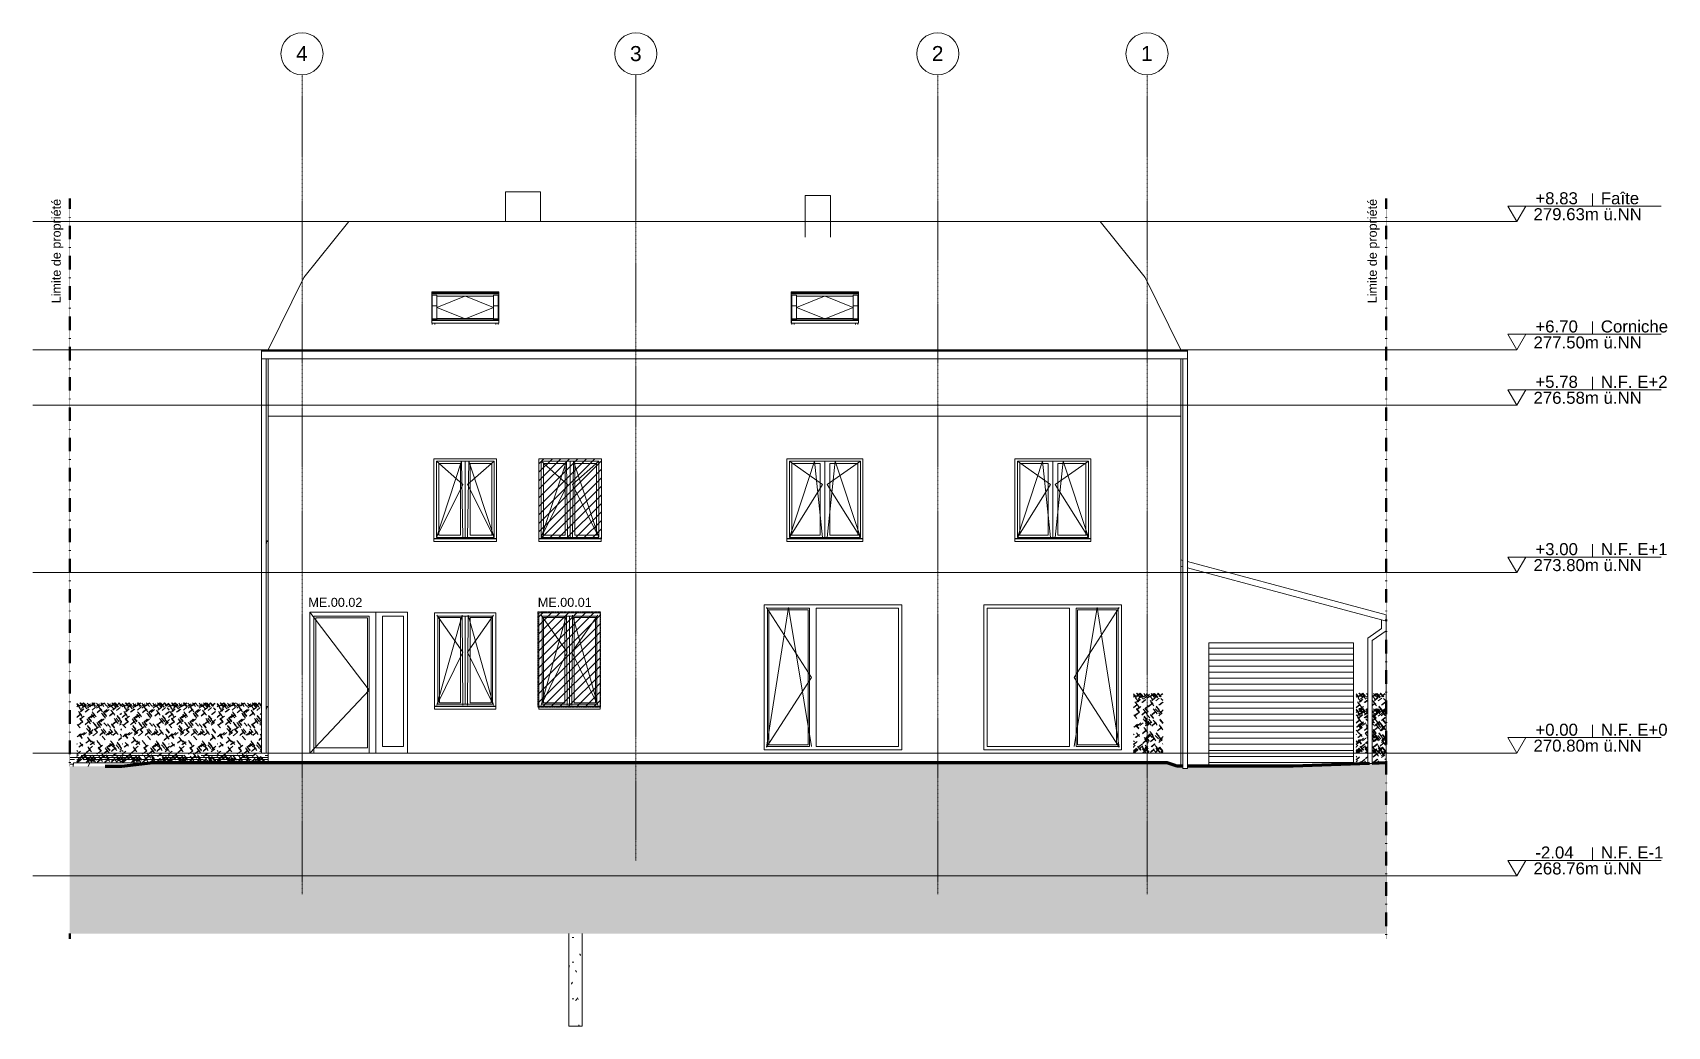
# Model space of a CAD drawing. Header units: millimetres. Extents: x -24735 to 2436, y -4540 to 11969.
import ezdxf

# ---------------------------------------------------------------- set-up
doc = ezdxf.new("R2010")
doc.units = ezdxf.units.MM
for name, pattern in [('Center', [40, 10, -5, 20, -5]), ('CENTER_LINE', [5.5, 2.5, -1.5, 0, -1.5]), ('Dash 2', [1.2, 0.6, -0.6]), ('Grid Line', [22.225, 12.7, -3.175, 3.175, -3.175])]:
    doc.linetypes.add(name, pattern=pattern)
for name, color, linetype, lineweight in [('A-DETL', 90, 'Continuous', 9), ('A-DETL-GENF', 92, 'Continuous', 9), ('A-DOOR', 31, 'Continuous', 18), ('A-DOOR-IDEN', 31, 'Continuous', 18), ('A-FLOR', 192, 'Continuous', 18), ('A-FLOR-LEVL', 51, 'Continuous', 9), ('A-GENM', 13, 'Continuous', 9), ('A-GLAZ', 151, 'Continuous', 18), ('A-GLAZ-IDEN', 152, 'Continuous', 18), ('A-ROOF', 132, 'Continuous', 9), ('A-ROOF-OTLN', 132, 'Continuous', 9), ('A-WALL', 113, 'Continuous', 18), ('A-WALL-PATT', 111, 'Continuous', 9), ('C-TOPO', 7, 'Continuous', 9), ('G-ANNO-TEXT', 231, 'Continuous', 9), ('G-IMPT', 8, 'Continuous', 9), ('S-COLS', 52, 'Continuous', 9), ('S-GRID', 1, 'Continuous', 9), ('S-GRID-IDEN', 1, 'Continuous', 9)]:
    doc.layers.add(name, color=color, linetype=linetype, lineweight=lineweight)
doc.styles.add('Arial', font='arial.ttf', dxfattribs={"height": 200})
doc.styles.add('Arial_1', font='arial.ttf', dxfattribs={"height": 150})
doc.styles.add('Arial_2', font='arial.ttf', dxfattribs={"height": 250})
pattern_1 = [(45, (-3805.96, 1200), (-70.7107, 70.7107), [])]

msp = doc.modelspace()

# ---------------------------------------------------------------- texts
at = {"layer": 'A-DOOR-IDEN', "lineweight": 9, "insert": (-20152, 2579), "char_height": 150, "width": 1106.33, "attachment_point": 1, "style": 'Arial_1'}
msp.add_mtext('ME.00.02', dxfattribs=at)
at = {"layer": 'A-FLOR-LEVL', "char_height": 200, "attachment_point": 1, "style": 'Arial'}
for s, insert, width in [('+8.83', (243, 9318), 873.84), ('Faîte', (1331, 9318), 785.65), ('279.63m ü.NN', (212, 9053), 2228.69), ('+6.70', (243, 7188), 873.84), ('Corniche', (1331, 7188), 1386.92), ('277.50m ü.NN', (212, 6923), 2228.69), ('+5.78', (243, 6268), 873.84), ('N.F. E+2', (1331, 6268), 1370.89), ('276.58m ü.NN', (212, 6003), 2228.69), ('+3.00', (243, 3488), 873.84), ('N.F. E+1', (1331, 3488), 1370.89), ('273.80m ü.NN', (212, 3223), 2228.69), ('+0.00', (243, 488), 873.84), ('N.F. E+0', (1331, 488), 1370.89), ('270.80m ü.NN', (212, 223), 2228.69), ('-2.04', (243, -1552), 785.65), ('N.F. E-1', (1331, -1552), 1282.7), ('268.76m ü.NN', (212, -1817), 2228.69)]:
    msp.add_mtext(s, dxfattribs=dict(at, insert=insert, width=width))
at = {"layer": 'A-GLAZ-IDEN', "lineweight": 9, "insert": (-16339, 2579), "char_height": 150, "width": 1106.33, "attachment_point": 1, "style": 'Arial_1'}
msp.add_mtext('ME.00.01', dxfattribs=at)
at = {"layer": 'G-ANNO-TEXT', "color": 7, "char_height": 150, "width": 2084.39, "attachment_point": 1, "rotation": 90, "style": 'Arial_1'}
for insert in [(-24419, 7472), (-2543, 7472)]:
    msp.add_mtext('Limite de propriété', dxfattribs=dict(at, insert=insert))

# ---------------------------------------------------------------- blocks, each defined once
blk = doc.blocks.new('HEDGE - B_Hecke_Plan_D_02_dwg-399854-Façade Nord')
at = {"layer": 'G-IMPT'}
for p, q in [((-21671, 825), (-21629, 777)), ((-21574, 824), (-21631, 777)), ((-21621, 837), (-21572, 780)), ((-21611, 837), (-21560, 777)), ((-21552, 831), (-21609, 784)), ((-21570, 837), (-21518, 777)), ((-21559, 837), (-21510, 780)), ((-21446, 820), (-21503, 773)), ((-21497, 830), (-21446, 770)), ((-21387, 827), (-21444, 780)), ((-21423, 832), (-21371, 773)), ((-21365, 832), (-21421, 785)), ((-21408, 837), (-21359, 780)), ((-21295, 820), (-21352, 773)), ((-21346, 830), (-21295, 770)), ((-21235, 827), (-21292, 780)), ((-21272, 832), (-21220, 773)), ((-21213, 832), (-21270, 785)), ((-21224, 837), (-21175, 780)), ((-21111, 820), (-21168, 773)), ((-21162, 830), (-21111, 770)), ((-21051, 827), (-21108, 780)), ((-21087, 832), (-21036, 773)), ((-21029, 832), (-21086, 785)), ((-21058, 832), (-21007, 773)), ((-20979, 817), (-21036, 770)), ((-21033, 821), (-20982, 762)), ((-21028, 830), (-20976, 770)), ((-20979, 837), (-20929, 779)), ((-20971, 837), (-20929, 788)), ((-21671, 811), (-21621, 753)), ((-21634, 800), (-21671, 770)), ((-21613, 638), (-21670, 591)), ((-21606, 651), (-21663, 603)), ((-21645, 692), (-21594, 633)), ((-21634, 755), (-21582, 695)), ((-21633, 669), (-21581, 609)), ((-21622, 570), (-21570, 510)), ((-21620, 581), (-21569, 521)), ((-21561, 735), (-21618, 688)), ((-21561, 610), (-21618, 563)), ((-21556, 732), (-21613, 685)), ((-21549, 613), (-21606, 566)), ((-21536, 785), (-21593, 738)), ((-21517, 810), (-21574, 763)), ((-21557, 796), (-21506, 737)), ((-21476, 728), (-21533, 680)), ((-21464, 730), (-21521, 683)), ((-21507, 571), (-21455, 512)), ((-21438, 793), (-21495, 746)), ((-21494, 548), (-21443, 488)), ((-21424, 626), (-21481, 579)), ((-21478, 578), (-21426, 518)), ((-21476, 589), (-21425, 529)), ((-21412, 629), (-21469, 581)), ((-21383, 631), (-21440, 584)), ((-21376, 643), (-21433, 596)), ((-21428, 645), (-21377, 585)), ((-21362, 762), (-21419, 714)), ((-21415, 685), (-21364, 625)), ((-21403, 661), (-21351, 602)), ((-21286, 793), (-21343, 746)), ((-21277, 716), (-21334, 669)), ((-21270, 728), (-21327, 681)), ((-21257, 563), (-21314, 515)), ((-21309, 770), (-21258, 710)), ((-21245, 565), (-21302, 518)), ((-21297, 746), (-21245, 687)), ((-21216, 568), (-21273, 521)), ((-21259, 663), (-21208, 604)), ((-21247, 640), (-21196, 580)), ((-21177, 718), (-21234, 671)), ((-21230, 670), (-21179, 610)), ((-21229, 681), (-21178, 621)), ((-21165, 721), (-21221, 673)), ((-21136, 723), (-21193, 676)), ((-21102, 793), (-21159, 746)), ((-21072, 658), (-21129, 611)), ((-21065, 671), (-21122, 623)), ((-21107, 788), (-21056, 728)), ((-21104, 712), (-21053, 653)), ((-21091, 689), (-21040, 629)), ((-21017, 757), (-21074, 710)), ((-21015, 767), (-21072, 720)), ((-21050, 575), (-20999, 516)), ((-21038, 552), (-20986, 492)), ((-21017, 578), (-20965, 518)), ((-20953, 755), (-21010, 707)), ((-21003, 611), (-20951, 552)), ((-21001, 622), (-20950, 563)), ((-20962, 554), (-20929, 517)), ((-20958, 554), (-20929, 522)), ((-20929, 806), (-20956, 784)), ((-20929, 661), (-20956, 639)), ((-20929, 795), (-20950, 778)), ((-20929, 653), (-20944, 641)), ((-21665, 477), (-21614, 417)), ((-21607, 318), (-21664, 270)), ((-21600, 506), (-21657, 459)), ((-21595, 320), (-21652, 273)), ((-21588, 509), (-21645, 462)), ((-21634, 302), (-21582, 242)), ((-21632, 313), (-21581, 253)), ((-21546, 341), (-21603, 294)), ((-21508, 344), (-21565, 297)), ((-21475, 517), (-21532, 470)), ((-21468, 530), (-21525, 482)), ((-21509, 410), (-21458, 351)), ((-21495, 444), (-21444, 384)), ((-21494, 455), (-21443, 395)), ((-21473, 387), (-21422, 327)), ((-21415, 342), (-21472, 295)), ((-21469, 387), (-21418, 327)), ((-21412, 372), (-21469, 324)), ((-21398, 390), (-21455, 342)), ((-21403, 515), (-21352, 456)), ((-21346, 332), (-21403, 285)), ((-21390, 492), (-21339, 432)), ((-21379, 393), (-21328, 334)), ((-21378, 404), (-21327, 345)), ((-21319, 433), (-21376, 386)), ((-21306, 436), (-21363, 389)), ((-21340, 508), (-21288, 449)), ((-21327, 485), (-21276, 425)), ((-21311, 515), (-21259, 455)), ((-21309, 526), (-21258, 466)), ((-21233, 340), (-21290, 293)), ((-21226, 353), (-21283, 306)), ((-21265, 394), (-21213, 335)), ((-21252, 371), (-21201, 311)), ((-21252, 278), (-21200, 218)), ((-21235, 401), (-21184, 341)), ((-21220, 504), (-21168, 444)), ((-21133, 344), (-21190, 296)), ((-21120, 346), (-21177, 299)), ((-21161, 485), (-21109, 425)), ((-21092, 349), (-21149, 302)), ((-21085, 361), (-21142, 314)), ((-21137, 363), (-21086, 303)), ((-21124, 403), (-21072, 343)), ((-21097, 473), (-21045, 414)), ((-21095, 485), (-21044, 425)), ((-21018, 521), (-21075, 474)), ((-21018, 337), (-21075, 289)), ((-21011, 534), (-21068, 486)), ((-21011, 349), (-21068, 302)), ((-21050, 391), (-20999, 331)), ((-21038, 367), (-20986, 307)), ((-20929, 488), (-20960, 463)), ((-20929, 515), (-20958, 492)), ((-20953, 312), (-20929, 284)), ((-20929, 522), (-20944, 510)), ((-20941, 288), (-20929, 275)), ((-20940, 393), (-20929, 380)), ((-20939, 404), (-20929, 393)), ((-21670, 166), (-21671, 165)), ((-21660, 155), (-21671, 146)), ((-21671, 44), (-21654, 26)), ((-21617, 23), (-21671, -22)), ((-21610, 34), (-21667, -13)), ((-21583, 145), (-21640, 98)), ((-21571, 148), (-21628, 101)), ((-21621, 177), (-21570, 117)), ((-21463, 210), (-21520, 163)), ((-21459, 48), (-21516, 1)), ((-21456, 222), (-21513, 175)), ((-21452, 60), (-21509, 13)), ((-21495, 264), (-21443, 204)), ((-21491, 102), (-21439, 42)), ((-21482, 240), (-21431, 181)), ((-21478, 78), (-21427, 19)), ((-21409, 114), (-21466, 67)), ((-21390, 186), (-21447, 138)), ((-21377, 188), (-21434, 141)), ((-21428, 202), (-21377, 142)), ((-21339, 209), (-21287, 149)), ((-21281, 26), (-21338, -21)), ((-21326, 185), (-21275, 126)), ((-21315, 87), (-21264, 27)), ((-21314, 98), (-21262, 38)), ((-21255, 127), (-21311, 80)), ((-21242, 130), (-21299, 82)), ((-21168, 34), (-21225, -13)), ((-21161, 46), (-21218, -1)), ((-21200, 88), (-21149, 28)), ((-21188, 65), (-21136, 5)), ((-21118, 143), (-21175, 95)), ((-21171, 95), (-21120, 35)), ((-21170, 106), (-21118, 46)), ((-21105, 145), (-21162, 98)), ((-21077, 148), (-21134, 101)), ((-21070, 160), (-21127, 113)), ((-21122, 161), (-21070, 102)), ((-21109, 202), (-21057, 142)), ((-21096, 178), (-21045, 119)), ((-21039, 74), (-21096, 27)), ((-21032, 86), (-21089, 39)), ((-21071, 128), (-21020, 68)), ((-21059, 104), (-21007, 45)), ((-21017, 135), (-20965, 76)), ((-21003, 169), (-20951, 109)), ((-21001, 180), (-20950, 120)), ((-20929, 251), (-20978, 210)), ((-20929, 257), (-20971, 223)), ((-20960, 112), (-20929, 77)), ((-20929, 44), (-20958, 20)), ((-20955, 112), (-20929, 81)), ((-20929, 71), (-20955, 49)), ((-20929, 77), (-20942, 67)), ((-20897, 0), (-20889, -9)), ((-21641, -27), (-21671, -52)), ((-21671, -60), (-21666, -66)), ((-21618, -76), (-21671, -119)), ((-21661, -106), (-21671, -114)), ((-21653, -106), (-21671, -121)), ((-21671, -133), (-21652, -155)), ((-21671, -141), (-21661, -152)), ((-21606, -106), (-21663, -154)), ((-21604, -88), (-21661, -135)), ((-21589, -101), (-21646, -148)), ((-21606, -51), (-21554, -110)), ((-21593, -51), (-21542, -110)), ((-21529, -16), (-21586, -63)), ((-21522, -4), (-21579, -51)), ((-21516, -40), (-21572, -87)), ((-21531, -48), (-21479, -108)), ((-21517, -76), (-21466, -135)), ((-21517, -92), (-21466, -152)), ((-21457, -105), (-21514, -152)), ((-21441, -99), (-21497, -147)), ((-21431, -49), (-21488, -97)), ((-21477, -85), (-21426, -145)), ((-21467, -88), (-21416, -148)), ((-21441, -81), (-21390, -141)), ((-21378, -91), (-21435, -138)), ((-21431, -76), (-21380, -135)), ((-21371, -79), (-21428, -126)), ((-21412, -91), (-21360, -151)), ((-21410, -37), (-21359, -97)), ((-21398, -60), (-21346, -120)), ((-21275, -109), (-21332, -156)), ((-21268, -96), (-21325, -143)), ((-21307, -54), (-21256, -114)), ((-21295, -78), (-21243, -138)), ((-21229, -56), (-21285, -103)), ((-21222, -43), (-21279, -91)), ((-21260, -2), (-21209, -61)), ((-21248, -25), (-21197, -85)), ((-21154, -114), (-21209, -160)), ((-21147, -101), (-21204, -148)), ((-21187, -28), (-21136, -88)), ((-21186, -60), (-21134, -119)), ((-21173, -83), (-21122, -143)), ((-21039, -102), (-21096, -149)), ((-21036, -90), (-21093, -137)), ((-21031, -8), (-21088, -55)), ((-21018, -5), (-21075, -52)), ((-21054, -92), (-21003, -152)), ((-21017, -35), (-20965, -95)), ((-21010, -74), (-20958, -134)), ((-20953, -97), (-21010, -144)), ((-20942, -60), (-20999, -108)), ((-20939, -73), (-20996, -120)), ((-20985, -90), (-20933, -149)), ((-20942, -77), (-20890, -137)), ((-20940, -63), (-20889, -123)), ((-20889, -110), (-20926, -141)), ((-20889, -136), (-20914, -156)), ((-20889, -121), (-20906, -134))]:
    blk.add_line(p, q, dxfattribs=at)
blk = doc.blocks.new('HEDGE - HEDGE-399856-Façade Nord')
blk.add_blockref('HEDGE - B_Hecke_Plan_D_02_dwg-399854-Façade Nord', (0, 0))
blk = doc.blocks.new('WIN_DOUBLE OPEN__SYM - 1130 x 1685-676181-Façade Nord')
at = {"layer": 'A-GLAZ', "color": 55}
for p, q in [((-20820, 776), (-20851, 775)), ((-20851, 775), (-20851, 730)), ((-20851, 730), (-20847, 734)), ((-20850, 732), (-20850, 765)), ((-20850, 765), (-20820, 765)), ((-20848, 735), (-20850, 732)), ((-20847, 734), (-20848, 735))]:
    blk.add_line(p, q, dxfattribs=at)
blk = doc.blocks.new('WIN_DOUBLE OPEN__SYM - 1130 x 1685-676230-Façade Nord')
at = {"layer": 'A-GLAZ', "color": 55}
for p, q in [((-18015, 795), (-17595, 2290)), ((-18015, 2290), (-17585, 1675)), ((-18000, 2275), (-18000, 810)), ((-18000, 2275), (-17090, 2275)), ((-17975, 835), (-17975, 2250)), ((-17975, 2250), (-17625, 2250)), ((-17625, 2250), (-17625, 835)), ((-17595, 2290), (-17585, 795)), ((-17545, 2275), (-17545, 810)), ((-17545, 810), (-17545, 2275)), ((-17495, 2290), (-17505, 795)), ((-17075, 2290), (-17505, 1675)), ((-17075, 795), (-17495, 2290)), ((-17465, 835), (-17465, 2250)), ((-17465, 2250), (-17115, 2250)), ((-17115, 835), (-17115, 2250)), ((-17090, 2275), (-17090, 810)), ((-17585, 1675), (-18015, 795)), ((-17505, 1675), (-17075, 795)), ((-17625, 835), (-17975, 835)), ((-17465, 835), (-17115, 835)), ((-18055, 780), (-17035, 780)), ((-18055, 775), (-18055, 776)), ((-18055, 730), (-18055, 775)), ((-17035, 775), (-18055, 775)), ((-17035, 730), (-18055, 730)), ((-18000, 810), (-17090, 810)), ((-17035, 776), (-17035, 775)), ((-17035, 775), (-17035, 730))]:
    blk.add_line(p, q, dxfattribs=at)
blk = doc.blocks.new('WIN_DOUBLE_SINGLE OPEN__ASYM - 2400 x 2515-676227-Façade Nord')
at = {"layer": 'A-GLAZ', "color": 55}
for p, q in [((-12537, 95), (-12172, 2420)), ((-12537, 2420), (-11792, 1258)), ((-12522, 2405), (-11822, 2405)), ((-12522, 110), (-12522, 2405)), ((-12497, 135), (-12497, 2380)), ((-12497, 2380), (-11847, 2380)), ((-12172, 2420), (-11792, 110)), ((-11847, 2380), (-11847, 135)), ((-11822, 2405), (-11822, 110)), ((-11712, 2405), (-11712, 110)), ((-11712, 2405), (-10342, 2405)), ((-10342, 110), (-10342, 2405)), ((-11792, 1258), (-12537, 95)), ((-11822, 110), (-12522, 110)), ((-11847, 135), (-12497, 135)), ((-11712, 110), (-10342, 110))]:
    blk.add_line(p, q, dxfattribs=at)
blk = doc.blocks.new('WIN_DOUBLE_SINGLE OPEN__ASYM - 2400 x 2515-676228-Façade Nord')
at = {"layer": 'A-GLAZ', "color": 55}
for p, q in [((-8872, 2405), (-8872, 110)), ((-8872, 2405), (-7502, 2405)), ((-7502, 110), (-7502, 2405)), ((-7042, 2420), (-7422, 110)), ((-6677, 2420), (-7422, 1258)), ((-7392, 110), (-7392, 2405)), ((-7392, 2405), (-6692, 2405)), ((-7367, 135), (-7367, 2380)), ((-7367, 2380), (-6717, 2380)), ((-6677, 95), (-7042, 2420)), ((-6717, 2380), (-6717, 135)), ((-6692, 2405), (-6692, 110)), ((-7422, 1258), (-6677, 95)), ((-8872, 110), (-7502, 110)), ((-6692, 110), (-7392, 110)), ((-6717, 135), (-7367, 135))]:
    blk.add_line(p, q, dxfattribs=at)
blk = doc.blocks.new('EXT_DOOR_2-3_1-3 - 2500 x 2385-683703-Façade Nord')
at = {"layer": 'A-DOOR', "color": 55}
for p, q in [((-20127, 2343), (-19140, 1044)), ((-20060, 0), (-20060, 2275)), ((-20060, 2275), (-19140, 2275)), ((-20030, 2245), (-20030, 85)), ((-20030, 2245), (-19170, 2245)), ((-20030, 85), (-20030, 2245)), ((-19170, 2245), (-20030, 2245)), ((-19170, 2245), (-19170, 85)), ((-19170, 2245), (-19170, 85)), ((-19140, 0), (-19140, 2275)), ((-19030, 2343), (-19030, 0)), ((-19030, 2343), (-19030, 0)), ((-18920, 2275), (-18920, 110)), ((-18920, 2275), (-18570, 2275)), ((-18920, 110), (-18920, 2275)), ((-18570, 2275), (-18920, 2275)), ((-18570, 2275), (-18570, 110)), ((-18570, 2275), (-18570, 110)), ((-19140, 1044), (-20127, 0)), ((-19170, 85), (-20030, 85)), ((-19170, 85), (-20030, 85)), ((-18570, 110), (-18920, 110)), ((-18570, 110), (-18920, 110))]:
    blk.add_line(p, q, dxfattribs=at)
blk = doc.blocks.new('EXT_DOOR_GARAGE - 2490 x 2130-571778-Façade Nord')
at = {"layer": 'A-DOOR', "lineweight": 9}
h = blk.add_hatch(dxfattribs=at)
h.set_pattern_fill('FP1_1', style=0, pattern_type=2)
h.set_pattern_definition([(180, (-3264.53, -255), (1e-14, 100), [])])
h.paths.add_polyline_path([(-5187, -218), (-3783, -218), (-2782, -183), (-2782, 1832), (-5187, 1832), (-5187, -179)])
at = {"layer": 'A-DOOR', "color": 55}
for p, q in [((-5187, -218), (-5187, 1832)), ((-2782, 1832), (-5187, 1832)), ((-2782, 1832), (-2782, -183))]:
    blk.add_line(p, q, dxfattribs=at)
blk = doc.blocks.new('WIN_DOUBLE OPEN__SYM - 112 x 143-685718-Façade Nord')
at = {"layer": 'A-GLAZ', "color": 55}
for p, q in [((-18025, 4850), (-18025, 3580)), ((-18025, 4850), (-17065, 4850)), ((-18025, 3580), (-17605, 4850)), ((-18025, 4850), (-17585, 4460)), ((-17985, 3620), (-17985, 4810)), ((-17985, 4810), (-17625, 4810)), ((-17625, 4810), (-17625, 3620)), ((-17605, 4850), (-17585, 3580)), ((-17545, 4850), (-17545, 3580)), ((-17545, 3580), (-17545, 4850)), ((-17485, 4850), (-17505, 3580)), ((-17065, 4850), (-17505, 4460)), ((-17065, 3580), (-17485, 4850)), ((-17465, 3620), (-17465, 4810)), ((-17465, 4810), (-17105, 4810)), ((-17105, 3620), (-17105, 4810)), ((-17065, 4850), (-17065, 3580)), ((-17585, 4460), (-18025, 3580)), ((-17505, 4460), (-17065, 3580)), ((-18065, 3565), (-17025, 3565)), ((-18065, 3560), (-18065, 3561)), ((-18065, 3515), (-18065, 3560)), ((-17025, 3560), (-18065, 3560)), ((-18025, 3580), (-17065, 3580)), ((-17625, 3620), (-17985, 3620)), ((-17465, 3620), (-17105, 3620)), ((-17025, 3561), (-17025, 3560)), ((-17025, 3560), (-17025, 3515)), ((-17025, 3515), (-18065, 3515))]:
    blk.add_line(p, q, dxfattribs=at)
blk = doc.blocks.new('WIN_DOUBLE OPEN__SYM - 134 x 143-685719-Façade Nord')
at = {"layer": 'A-GLAZ', "color": 55}
for p, q in [((-12157, 4850), (-12157, 3580)), ((-12157, 4850), (-10977, 4850)), ((-12157, 3580), (-11737, 4850)), ((-12157, 4850), (-11607, 4460)), ((-12117, 3620), (-12117, 4810)), ((-12117, 4810), (-11647, 4810)), ((-11737, 4850), (-11607, 3580)), ((-11647, 4810), (-11647, 3620)), ((-11567, 4850), (-11567, 3580)), ((-11567, 3580), (-11567, 4850)), ((-11397, 4850), (-11527, 3580)), ((-10977, 4850), (-11527, 4460)), ((-11487, 3620), (-11487, 4810)), ((-11487, 4810), (-11017, 4810)), ((-10977, 3580), (-11397, 4850)), ((-11017, 3620), (-11017, 4810)), ((-10977, 4850), (-10977, 3580)), ((-11607, 4460), (-12157, 3580)), ((-11527, 4460), (-10977, 3580)), ((-12197, 3565), (-10937, 3565)), ((-12197, 3560), (-12197, 3561)), ((-12197, 3515), (-12197, 3560)), ((-10937, 3560), (-12197, 3560)), ((-12157, 3580), (-10977, 3580)), ((-11647, 3620), (-12117, 3620)), ((-11487, 3620), (-11017, 3620)), ((-10937, 3561), (-10937, 3560)), ((-10937, 3560), (-10937, 3515)), ((-10937, 3515), (-12197, 3515))]:
    blk.add_line(p, q, dxfattribs=at)
blk = doc.blocks.new('WIN_SINGLE OPEN_ - 1060 x 1690-685744-Façade Nord')
at = {"layer": 'A-GLAZ', "color": 55}
for p, q in [((-20820, 3526), (-20851, 3525)), ((-20851, 3525), (-20851, 3480)), ((-20851, 3480), (-20847, 3484)), ((-20850, 3482), (-20850, 3515)), ((-20850, 3515), (-20820, 3515)), ((-20848, 3485), (-20850, 3482)), ((-20847, 3484), (-20848, 3485))]:
    blk.add_line(p, q, dxfattribs=at)
blk = doc.blocks.new('GGL_Ver_2_5 - GGL size 1140 x 1180 _CK02_-621406-Façade Nord')
at = {"layer": 'A-GLAZ', "lineweight": 9}
for p, q in [((-18103, 7658), (-18103, 7663)), ((-16987, 7663), (-18103, 7663)), ((-18103, 7651), (-18103, 7658)), ((-16987, 7658), (-18103, 7658)), ((-18103, 7647), (-18103, 7651)), ((-16987, 7651), (-18103, 7651)), ((-18103, 7628), (-18103, 7647)), ((-16987, 7647), (-18103, 7647)), ((-18103, 7591), (-18103, 7628)), ((-16987, 7628), (-18103, 7628)), ((-16987, 7663), (-16987, 7658)), ((-16987, 7658), (-16987, 7651)), ((-16987, 7651), (-16987, 7647)), ((-16987, 7647), (-16987, 7628)), ((-16987, 7628), (-16987, 7591)), ((-18103, 7591), (-18103, 7192)), ((-18017, 7606), (-18092, 7606)), ((-18092, 7606), (-18092, 7429)), ((-18092, 7429), (-18017, 7429)), ((-18092, 7214), (-18092, 7429)), ((-18017, 7429), (-18092, 7429)), ((-18017, 7429), (-18017, 7606)), ((-18017, 7405), (-17551, 7591)), ((-18017, 7591), (-17073, 7591)), ((-18017, 7214), (-18017, 7429)), ((-18017, 7404), (-17559, 7222)), ((-17539, 7591), (-17073, 7405)), ((-17531, 7222), (-17073, 7404)), ((-16998, 7606), (-17073, 7606)), ((-17073, 7606), (-17073, 7429)), ((-17073, 7429), (-16998, 7429)), ((-17073, 7214), (-17073, 7429)), ((-16998, 7429), (-17073, 7429)), ((-16998, 7429), (-16998, 7606)), ((-16998, 7429), (-16998, 7214)), ((-16987, 7192), (-16987, 7591)), ((-18103, 7192), (-18103, 7145)), ((-18077, 7192), (-18103, 7192)), ((-18103, 7145), (-18102, 7145)), ((-18102, 7188), (-18102, 7192)), ((-18102, 7142), (-18102, 7188)), ((-16987, 7188), (-18102, 7188)), ((-18102, 7142), (-16987, 7142)), ((-18095, 7142), (-18095, 7123)), ((-18092, 7204), (-18092, 7214)), ((-18092, 7214), (-18017, 7214)), ((-18017, 7204), (-18092, 7204)), ((-18092, 7204), (-18092, 7194)), ((-18092, 7194), (-18017, 7194)), ((-18077, 7194), (-18077, 7192)), ((-18076, 7191), (-18076, 7194)), ((-18053, 7123), (-18053, 7142)), ((-18053, 7142), (-18053, 7123)), ((-17073, 7222), (-18017, 7222)), ((-18017, 7222), (-17073, 7222)), ((-18017, 7214), (-18017, 7204)), ((-17073, 7213), (-18017, 7213)), ((-18017, 7210), (-17073, 7210)), ((-18017, 7194), (-18017, 7204)), ((-17073, 7204), (-17073, 7214)), ((-17073, 7214), (-16998, 7214)), ((-16998, 7204), (-17073, 7204)), ((-17073, 7204), (-17073, 7194)), ((-17073, 7194), (-16998, 7194)), ((-17037, 7142), (-17037, 7123)), ((-17037, 7123), (-17037, 7142)), ((-17014, 7194), (-17014, 7191)), ((-17013, 7192), (-17013, 7194)), ((-16987, 7192), (-17013, 7192)), ((-16998, 7214), (-16998, 7204)), ((-16998, 7194), (-16998, 7204)), ((-16995, 7123), (-16995, 7142)), ((-16988, 7145), (-16987, 7145)), ((-16987, 7192), (-16987, 7188)), ((-16987, 7145), (-16987, 7192)), ((-16987, 7188), (-16987, 7142))]:
    blk.add_line(p, q, dxfattribs=at)
blk = doc.blocks.new('HEDGE - B_Hecke_Plan_D_02_dwg-V1-Façade Nord')
at = {"layer": 'G-IMPT'}
for p, q in [((-22479, 825), (-22438, 777)), ((-22382, 824), (-22439, 777)), ((-22430, 837), (-22381, 780)), ((-22420, 837), (-22368, 777)), ((-22360, 831), (-22417, 784)), ((-22378, 837), (-22327, 777)), ((-22367, 837), (-22318, 780)), ((-22254, 820), (-22311, 773)), ((-22306, 830), (-22254, 770)), ((-22195, 827), (-22252, 780)), ((-22231, 832), (-22180, 773)), ((-22173, 832), (-22230, 785)), ((-22216, 837), (-22167, 780)), ((-22103, 820), (-22160, 773)), ((-22154, 830), (-22103, 770)), ((-22044, 827), (-22101, 780)), ((-22080, 832), (-22028, 773)), ((-22022, 832), (-22078, 785)), ((-22032, 837), (-21983, 780)), ((-21919, 820), (-21976, 773)), ((-21970, 830), (-21919, 770)), ((-21860, 827), (-21916, 780)), ((-21896, 832), (-21844, 773)), ((-21837, 832), (-21894, 785)), ((-21867, 832), (-21815, 773)), ((-21788, 817), (-21844, 770)), ((-21842, 821), (-21790, 762)), ((-21836, 830), (-21785, 770)), ((-21788, 837), (-21736, 777)), ((-21779, 837), (-21728, 777)), ((-21707, 831), (-21764, 784)), ((-21701, 825), (-21758, 778)), ((-22479, 811), (-22429, 753)), ((-22442, 800), (-22479, 770)), ((-22421, 638), (-22478, 591)), ((-22415, 651), (-22471, 603)), ((-22453, 692), (-22402, 633)), ((-22442, 755), (-22390, 695)), ((-22441, 669), (-22390, 609)), ((-22430, 570), (-22379, 510)), ((-22428, 581), (-22377, 521)), ((-22370, 735), (-22427, 688)), ((-22369, 610), (-22426, 563)), ((-22364, 732), (-22421, 685)), ((-22357, 613), (-22414, 566)), ((-22345, 785), (-22402, 738)), ((-22325, 810), (-22382, 763)), ((-22365, 796), (-22314, 737)), ((-22285, 728), (-22342, 680)), ((-22272, 730), (-22329, 683)), ((-22315, 571), (-22264, 512)), ((-22246, 793), (-22303, 746)), ((-22303, 548), (-22251, 488)), ((-22233, 626), (-22290, 579)), ((-22286, 578), (-22234, 518)), ((-22284, 589), (-22233, 529)), ((-22220, 629), (-22277, 581)), ((-22192, 631), (-22248, 584)), ((-22185, 643), (-22242, 596)), ((-22237, 645), (-22185, 585)), ((-22170, 762), (-22227, 714)), ((-22223, 685), (-22172, 625)), ((-22211, 661), (-22160, 602)), ((-22095, 793), (-22152, 746)), ((-22085, 716), (-22142, 669)), ((-22079, 728), (-22135, 681)), ((-22066, 563), (-22122, 515)), ((-22117, 770), (-22066, 710)), ((-22053, 565), (-22110, 518)), ((-22105, 746), (-22054, 687)), ((-22024, 568), (-22081, 521)), ((-22068, 663), (-22016, 604)), ((-22055, 640), (-22004, 580)), ((-21985, 718), (-22042, 671)), ((-22039, 670), (-21987, 610)), ((-22037, 681), (-21986, 621)), ((-21973, 721), (-22030, 673)), ((-21944, 723), (-22001, 676)), ((-21911, 793), (-21968, 746)), ((-21880, 658), (-21937, 611)), ((-21873, 671), (-21930, 623)), ((-21915, 788), (-21864, 728)), ((-21912, 712), (-21861, 653)), ((-21900, 689), (-21848, 629)), ((-21825, 757), (-21882, 710)), ((-21824, 767), (-21881, 720)), ((-21858, 575), (-21807, 516)), ((-21846, 552), (-21794, 492)), ((-21825, 578), (-21774, 518)), ((-21761, 755), (-21818, 707)), ((-21811, 611), (-21760, 552)), ((-21810, 622), (-21758, 563)), ((-21770, 554), (-21719, 495)), ((-21766, 554), (-21714, 495)), ((-21708, 686), (-21765, 639)), ((-21695, 689), (-21752, 641)), ((-21695, 557), (-21752, 510)), ((-21731, 750), (-21698, 712)), ((-21698, 727), (-21703, 723)), ((-21698, 737), (-21699, 737)), ((-22473, 477), (-22422, 417)), ((-22415, 318), (-22472, 270)), ((-22409, 506), (-22465, 459)), ((-22403, 320), (-22460, 273)), ((-22396, 509), (-22453, 462)), ((-22442, 302), (-22391, 242)), ((-22441, 313), (-22389, 253)), ((-22355, 341), (-22411, 294)), ((-22316, 344), (-22373, 297)), ((-22283, 517), (-22340, 470)), ((-22276, 530), (-22333, 482)), ((-22317, 410), (-22266, 351)), ((-22304, 444), (-22252, 384)), ((-22302, 455), (-22251, 395)), ((-22281, 387), (-22230, 327)), ((-22223, 342), (-22280, 295)), ((-22277, 387), (-22226, 327)), ((-22220, 372), (-22277, 324)), ((-22206, 390), (-22263, 342)), ((-22211, 515), (-22160, 456)), ((-22154, 332), (-22211, 285)), ((-22199, 492), (-22147, 432)), ((-22188, 393), (-22136, 334)), ((-22186, 404), (-22135, 345)), ((-22127, 433), (-22184, 386)), ((-22115, 436), (-22172, 389)), ((-22148, 508), (-22097, 449)), ((-22135, 485), (-22084, 425)), ((-22119, 515), (-22067, 455)), ((-22117, 526), (-22066, 466)), ((-22041, 340), (-22098, 293)), ((-22034, 353), (-22091, 306)), ((-22073, 394), (-22022, 335)), ((-22060, 371), (-22009, 311)), ((-22060, 278), (-22009, 218)), ((-22044, 401), (-21992, 341)), ((-22028, 504), (-21977, 444)), ((-21941, 344), (-21998, 296)), ((-21929, 346), (-21986, 299)), ((-21969, 485), (-21917, 425)), ((-21900, 349), (-21957, 302)), ((-21893, 361), (-21950, 314)), ((-21945, 363), (-21894, 303)), ((-21932, 403), (-21881, 343)), ((-21905, 473), (-21854, 414)), ((-21904, 485), (-21852, 425)), ((-21826, 521), (-21883, 474)), ((-21827, 337), (-21883, 289)), ((-21820, 349), (-21877, 302)), ((-21819, 534), (-21876, 486)), ((-21858, 391), (-21807, 331)), ((-21846, 367), (-21795, 307)), ((-21712, 510), (-21769, 463)), ((-21709, 539), (-21766, 492)), ((-21761, 312), (-21710, 252)), ((-21749, 288), (-21697, 228)), ((-21748, 393), (-21697, 333)), ((-21747, 404), (-21696, 344)), ((-22478, 166), (-22479, 165)), ((-22468, 155), (-22479, 146)), ((-22479, 44), (-22463, 26)), ((-22425, 23), (-22479, -22)), ((-22418, 34), (-22475, -13)), ((-22392, 145), (-22449, 98)), ((-22379, 148), (-22436, 101)), ((-22429, 177), (-22378, 117)), ((-22271, 210), (-22328, 163)), ((-22267, 48), (-22324, 1)), ((-22264, 222), (-22321, 175)), ((-22260, 60), (-22317, 13)), ((-22303, 264), (-22252, 204)), ((-22299, 102), (-22247, 42)), ((-22291, 240), (-22239, 181)), ((-22286, 78), (-22235, 19)), ((-22217, 114), (-22274, 67)), ((-22198, 186), (-22255, 138)), ((-22185, 188), (-22242, 141)), ((-22237, 202), (-22185, 142)), ((-22147, 209), (-22095, 149)), ((-22089, 26), (-22146, -21)), ((-22134, 185), (-22083, 126)), ((-22123, 87), (-22072, 27)), ((-22122, 98), (-22071, 38)), ((-22063, 127), (-22120, 80)), ((-22050, 130), (-22107, 82)), ((-21977, 34), (-22033, -13)), ((-21970, 46), (-22027, -1)), ((-22008, 88), (-21957, 28)), ((-21996, 65), (-21945, 5)), ((-21926, 143), (-21983, 95)), ((-21979, 95), (-21928, 35)), ((-21978, 106), (-21927, 46)), ((-21913, 145), (-21970, 98)), ((-21885, 148), (-21942, 101)), ((-21878, 160), (-21935, 113)), ((-21930, 161), (-21879, 102)), ((-21917, 202), (-21866, 142)), ((-21904, 178), (-21853, 119)), ((-21847, 74), (-21904, 27)), ((-21841, 86), (-21897, 39)), ((-21879, 128), (-21828, 68)), ((-21867, 104), (-21816, 45)), ((-21825, 135), (-21774, 76)), ((-21811, 169), (-21760, 109)), ((-21810, 180), (-21758, 120)), ((-21729, 257), (-21786, 210)), ((-21722, 270), (-21779, 223)), ((-21768, 112), (-21717, 52)), ((-21710, 67), (-21767, 20)), ((-21764, 112), (-21712, 52)), ((-21707, 96), (-21764, 49)), ((-21693, 114), (-21750, 67)), ((-21707, 2), (-21698, -9)), ((-21699, 71), (-21698, 70)), ((-22449, -27), (-22479, -52)), ((-22479, -60), (-22474, -66)), ((-22427, -76), (-22479, -119)), ((-22470, -106), (-22479, -114)), ((-22461, -106), (-22479, -121)), ((-22479, -133), (-22460, -155)), ((-22479, -141), (-22470, -152)), ((-22414, -106), (-22471, -154)), ((-22413, -88), (-22470, -135)), ((-22397, -101), (-22454, -148)), ((-22414, -51), (-22363, -110)), ((-22402, -51), (-22350, -110)), ((-22338, -16), (-22395, -63)), ((-22331, -4), (-22388, -51)), ((-22324, -40), (-22381, -87)), ((-22339, -48), (-22288, -108)), ((-22325, -76), (-22274, -135)), ((-22325, -92), (-22274, -152)), ((-22265, -105), (-22322, -152)), ((-22249, -99), (-22306, -147)), ((-22239, -49), (-22296, -97)), ((-22285, -85), (-22234, -145)), ((-22276, -88), (-22224, -148)), ((-22249, -81), (-22198, -141)), ((-22187, -91), (-22244, -138)), ((-22239, -76), (-22188, -135)), ((-22180, -79), (-22237, -126)), ((-22220, -91), (-22169, -151)), ((-22219, -37), (-22167, -97)), ((-22206, -60), (-22155, -120)), ((-22083, -109), (-22140, -156)), ((-22077, -96), (-22133, -143)), ((-22115, -54), (-22064, -114)), ((-22103, -78), (-22052, -138)), ((-22037, -56), (-22094, -103)), ((-22030, -43), (-22087, -91)), ((-22069, -2), (-22017, -61)), ((-22056, -25), (-22005, -85)), ((-21962, -114), (-22018, -160)), ((-21955, -101), (-22012, -148)), ((-21996, -28), (-21944, -88)), ((-21994, -60), (-21942, -119)), ((-21981, -83), (-21930, -143)), ((-21847, -102), (-21904, -149)), ((-21844, -90), (-21901, -137)), ((-21839, -8), (-21896, -55)), ((-21826, -5), (-21883, -52)), ((-21862, -92), (-21811, -152)), ((-21825, -35), (-21774, -95)), ((-21818, -74), (-21767, -134)), ((-21761, -97), (-21818, -144)), ((-21750, -60), (-21807, -108)), ((-21747, -73), (-21804, -120)), ((-21793, -90), (-21742, -149)), ((-21750, -77), (-21699, -137)), ((-21749, -63), (-21697, -123)), ((-21698, -110), (-21735, -141)), ((-21698, -136), (-21722, -156)), ((-21698, -121), (-21714, -134))]:
    blk.add_line(p, q, dxfattribs=at)
blk = doc.blocks.new('HEDGE - HEDGE-V2-Façade Nord')
blk.add_blockref('HEDGE - B_Hecke_Plan_D_02_dwg-V1-Façade Nord', (0, 0))
blk = doc.blocks.new('HEDGE - B_Hecke_Plan_D_02_dwg-V3-Façade Nord')
at = {"layer": 'G-IMPT'}
for p, q in [((-23246, 825), (-23205, 777)), ((-23149, 824), (-23206, 777)), ((-23197, 837), (-23148, 780)), ((-23187, 837), (-23135, 777)), ((-23127, 831), (-23184, 784)), ((-23145, 837), (-23094, 777)), ((-23134, 837), (-23085, 780)), ((-23021, 820), (-23078, 773)), ((-23073, 830), (-23021, 770)), ((-22962, 827), (-23019, 780)), ((-22998, 832), (-22947, 773)), ((-22940, 832), (-22997, 785)), ((-22983, 837), (-22934, 780)), ((-22870, 820), (-22927, 773)), ((-22922, 830), (-22870, 770)), ((-22811, 827), (-22868, 780)), ((-22847, 832), (-22796, 773)), ((-22789, 832), (-22846, 785)), ((-22799, 837), (-22750, 780)), ((-22686, 820), (-22743, 773)), ((-22737, 830), (-22686, 770)), ((-22627, 827), (-22684, 780)), ((-22663, 832), (-22611, 773)), ((-22604, 832), (-22661, 785)), ((-22634, 832), (-22582, 773)), ((-22555, 817), (-22612, 770)), ((-22609, 821), (-22557, 762)), ((-22603, 830), (-22552, 770)), ((-22555, 837), (-22503, 777)), ((-22546, 837), (-22495, 777)), ((-22474, 831), (-22531, 784)), ((-22469, 825), (-22525, 778)), ((-23246, 811), (-23196, 753)), ((-23209, 800), (-23246, 770)), ((-23189, 638), (-23245, 591)), ((-23182, 651), (-23239, 603)), ((-23220, 692), (-23169, 633)), ((-23209, 755), (-23158, 695)), ((-23208, 669), (-23157, 609)), ((-23197, 570), (-23146, 510)), ((-23196, 581), (-23144, 521)), ((-23137, 735), (-23194, 688)), ((-23136, 610), (-23193, 563)), ((-23131, 732), (-23188, 685)), ((-23124, 613), (-23181, 566)), ((-23112, 785), (-23169, 738)), ((-23092, 810), (-23149, 763)), ((-23133, 796), (-23081, 737)), ((-23052, 728), (-23109, 680)), ((-23039, 730), (-23096, 683)), ((-23082, 571), (-23031, 512)), ((-23013, 793), (-23070, 746)), ((-23070, 548), (-23018, 488)), ((-23000, 626), (-23057, 579)), ((-23053, 578), (-23002, 518)), ((-23052, 589), (-23000, 529)), ((-22987, 629), (-23044, 581)), ((-22959, 631), (-23016, 584)), ((-22952, 643), (-23009, 596)), ((-23004, 645), (-22952, 585)), ((-22937, 762), (-22994, 714)), ((-22991, 685), (-22939, 625)), ((-22978, 661), (-22927, 602)), ((-22862, 793), (-22919, 746)), ((-22853, 716), (-22910, 669)), ((-22846, 728), (-22903, 681)), ((-22833, 563), (-22890, 515)), ((-22885, 770), (-22833, 710)), ((-22820, 565), (-22877, 518)), ((-22872, 746), (-22821, 687)), ((-22792, 568), (-22849, 521)), ((-22835, 663), (-22783, 604)), ((-22822, 640), (-22771, 580)), ((-22752, 718), (-22809, 671)), ((-22806, 670), (-22754, 610)), ((-22804, 681), (-22753, 621)), ((-22740, 721), (-22797, 673)), ((-22711, 723), (-22768, 676)), ((-22678, 793), (-22735, 746)), ((-22647, 658), (-22704, 611)), ((-22640, 671), (-22697, 623)), ((-22682, 788), (-22631, 728)), ((-22679, 712), (-22628, 653)), ((-22667, 689), (-22615, 629)), ((-22592, 757), (-22649, 710)), ((-22591, 767), (-22648, 720)), ((-22625, 575), (-22574, 516)), ((-22613, 552), (-22562, 492)), ((-22592, 578), (-22541, 518)), ((-22528, 755), (-22585, 707)), ((-22578, 611), (-22527, 552)), ((-22577, 622), (-22525, 563)), ((-22537, 554), (-22486, 495)), ((-22533, 554), (-22482, 495)), ((-22475, 686), (-22532, 639)), ((-22462, 689), (-22519, 641)), ((-22462, 557), (-22519, 510)), ((-22498, 750), (-22465, 712)), ((-22465, 727), (-22470, 723)), ((-22465, 737), (-22466, 737)), ((-23240, 477), (-23189, 417)), ((-23183, 318), (-23239, 270)), ((-23176, 506), (-23233, 459)), ((-23170, 320), (-23227, 273)), ((-23163, 509), (-23220, 462)), ((-23209, 302), (-23158, 242)), ((-23208, 313), (-23156, 253)), ((-23122, 341), (-23179, 294)), ((-23083, 344), (-23140, 297)), ((-23050, 517), (-23107, 470)), ((-23043, 530), (-23100, 482)), ((-23085, 410), (-23033, 351)), ((-23071, 444), (-23019, 384)), ((-23069, 455), (-23018, 395)), ((-23048, 387), (-22997, 327)), ((-22990, 342), (-23047, 295)), ((-23044, 387), (-22993, 327)), ((-22987, 372), (-23044, 324)), ((-22973, 390), (-23030, 342)), ((-22978, 515), (-22927, 456)), ((-22921, 332), (-22978, 285)), ((-22966, 492), (-22914, 432)), ((-22955, 393), (-22903, 334)), ((-22953, 404), (-22902, 345)), ((-22894, 433), (-22951, 386)), ((-22882, 436), (-22939, 389)), ((-22915, 508), (-22864, 449)), ((-22903, 485), (-22851, 425)), ((-22886, 515), (-22835, 455)), ((-22885, 526), (-22833, 466)), ((-22808, 340), (-22865, 293)), ((-22801, 353), (-22858, 306)), ((-22840, 394), (-22789, 335)), ((-22828, 371), (-22776, 311)), ((-22827, 278), (-22776, 218)), ((-22811, 401), (-22759, 341)), ((-22795, 504), (-22744, 444)), ((-22708, 344), (-22765, 296)), ((-22696, 346), (-22753, 299)), ((-22736, 485), (-22685, 425)), ((-22667, 349), (-22724, 302)), ((-22660, 361), (-22717, 314)), ((-22712, 363), (-22661, 303)), ((-22699, 403), (-22648, 343)), ((-22672, 473), (-22621, 414)), ((-22671, 485), (-22619, 425)), ((-22594, 337), (-22651, 289)), ((-22594, 521), (-22650, 474)), ((-22587, 534), (-22644, 486)), ((-22587, 349), (-22644, 302)), ((-22626, 391), (-22574, 331)), ((-22613, 367), (-22562, 307)), ((-22479, 510), (-22536, 463)), ((-22476, 539), (-22533, 492)), ((-22528, 312), (-22477, 252)), ((-22516, 288), (-22464, 228)), ((-22515, 393), (-22464, 333)), ((-22514, 404), (-22463, 344)), ((-23245, 166), (-23246, 165)), ((-23235, 155), (-23246, 146)), ((-23246, 44), (-23230, 26)), ((-23192, 23), (-23246, -22)), ((-23185, 34), (-23242, -13)), ((-23159, 145), (-23216, 98)), ((-23146, 148), (-23203, 101)), ((-23196, 177), (-23145, 117)), ((-23038, 210), (-23095, 163)), ((-23034, 48), (-23091, 1)), ((-23031, 222), (-23088, 175)), ((-23027, 60), (-23084, 13)), ((-23070, 264), (-23019, 204)), ((-23066, 102), (-23015, 42)), ((-23058, 240), (-23006, 181)), ((-23053, 78), (-23002, 19)), ((-22984, 114), (-23041, 67)), ((-22965, 186), (-23022, 138)), ((-22953, 188), (-23010, 141)), ((-23004, 202), (-22952, 142)), ((-22914, 209), (-22863, 149)), ((-22857, 26), (-22913, -21)), ((-22901, 185), (-22850, 126)), ((-22890, 87), (-22839, 27)), ((-22889, 98), (-22838, 38)), ((-22830, 127), (-22887, 80)), ((-22817, 130), (-22874, 82)), ((-22744, 34), (-22801, -13)), ((-22737, 46), (-22794, -1)), ((-22776, 88), (-22724, 28)), ((-22763, 65), (-22712, 5)), ((-22693, 143), (-22750, 95)), ((-22746, 95), (-22695, 35)), ((-22745, 106), (-22694, 46)), ((-22681, 145), (-22738, 98)), ((-22652, 148), (-22709, 101)), ((-22645, 160), (-22702, 113)), ((-22697, 161), (-22646, 102)), ((-22684, 202), (-22633, 142)), ((-22671, 178), (-22620, 119)), ((-22615, 74), (-22671, 27)), ((-22608, 86), (-22665, 39)), ((-22646, 128), (-22595, 68)), ((-22634, 104), (-22583, 45)), ((-22592, 135), (-22541, 76)), ((-22578, 169), (-22527, 109)), ((-22577, 180), (-22525, 120)), ((-22496, 257), (-22553, 210)), ((-22489, 270), (-22546, 223)), ((-22535, 112), (-22484, 52)), ((-22477, 67), (-22534, 20)), ((-22531, 112), (-22479, 52)), ((-22474, 96), (-22531, 49)), ((-22460, 114), (-22517, 67)), ((-22474, 2), (-22465, -9)), ((-22466, 71), (-22465, 70)), ((-23216, -27), (-23246, -52)), ((-23246, -60), (-23241, -66)), ((-23194, -76), (-23246, -119)), ((-23237, -106), (-23246, -114)), ((-23228, -106), (-23246, -121)), ((-23246, -133), (-23227, -155)), ((-23246, -141), (-23237, -152)), ((-23181, -106), (-23238, -154)), ((-23180, -88), (-23237, -135)), ((-23164, -101), (-23221, -148)), ((-23181, -51), (-23130, -110)), ((-23169, -51), (-23117, -110)), ((-23105, -16), (-23162, -63)), ((-23098, -4), (-23155, -51)), ((-23091, -40), (-23148, -87)), ((-23106, -48), (-23055, -108)), ((-23092, -76), (-23041, -135)), ((-23092, -92), (-23041, -152)), ((-23033, -105), (-23090, -152)), ((-23016, -99), (-23073, -147)), ((-23006, -49), (-23063, -97)), ((-23052, -85), (-23001, -145)), ((-23043, -88), (-22991, -148)), ((-23016, -81), (-22965, -141)), ((-22954, -91), (-23011, -138)), ((-23007, -76), (-22955, -135)), ((-22947, -79), (-23004, -126)), ((-22987, -91), (-22936, -151)), ((-22986, -37), (-22934, -97)), ((-22973, -60), (-22922, -120)), ((-22851, -109), (-22908, -156)), ((-22844, -96), (-22901, -143)), ((-22883, -54), (-22831, -114)), ((-22870, -78), (-22819, -138)), ((-22804, -56), (-22861, -103)), ((-22797, -43), (-22854, -91)), ((-22836, -2), (-22784, -61)), ((-22823, -25), (-22772, -85)), ((-22729, -114), (-22785, -160)), ((-22722, -101), (-22779, -148)), ((-22763, -28), (-22711, -88)), ((-22761, -60), (-22709, -119)), ((-22748, -83), (-22697, -143)), ((-22614, -102), (-22671, -149)), ((-22612, -90), (-22668, -137)), ((-22606, -8), (-22663, -55)), ((-22593, -5), (-22650, -52)), ((-22630, -92), (-22578, -152)), ((-22592, -35), (-22541, -95)), ((-22585, -74), (-22534, -134)), ((-22528, -97), (-22585, -144)), ((-22517, -60), (-22574, -108)), ((-22514, -73), (-22571, -120)), ((-22560, -90), (-22509, -149)), ((-22517, -77), (-22466, -137)), ((-22516, -63), (-22464, -123)), ((-22465, -110), (-22502, -141)), ((-22465, -136), (-22489, -156)), ((-22465, -121), (-22481, -134))]:
    blk.add_line(p, q, dxfattribs=at)
blk = doc.blocks.new('HEDGE - HEDGE-V4-Façade Nord')
blk.add_blockref('HEDGE - B_Hecke_Plan_D_02_dwg-V3-Façade Nord', (0, 0))
blk = doc.blocks.new('HEDGE - B_Hecke_Plan_D_03_dwg-399855-Façade Nord')
at = {"layer": 'G-IMPT'}
for p, q in [((-2738, 729), (-2697, 681)), ((-2738, 715), (-2689, 657)), ((-2701, 705), (-2738, 674)), ((-2674, 555), (-2731, 508)), ((-2713, 596), (-2661, 537)), ((-2701, 659), (-2650, 599)), ((-2700, 573), (-2649, 513)), ((-2642, 728), (-2698, 681)), ((-2689, 741), (-2640, 684)), ((-2629, 639), (-2686, 592)), ((-2623, 637), (-2680, 589)), ((-2679, 741), (-2628, 681)), ((-2619, 735), (-2676, 688)), ((-2604, 689), (-2661, 642)), ((-2585, 714), (-2642, 667)), ((-2637, 741), (-2586, 681)), ((-2627, 741), (-2578, 684)), ((-2625, 700), (-2573, 641)), ((-2544, 632), (-2601, 585)), ((-2544, 624), (-2588, 587)), ((-2544, 699), (-2571, 677)), ((-2565, 734), (-2544, 709)), ((-2544, 666), (-2562, 651)), ((-2460, 698), (-2469, 691)), ((-2423, 575), (-2469, 537)), ((-2430, 562), (-2469, 530)), ((-2409, 731), (-2466, 684)), ((-2465, 692), (-2413, 632)), ((-2462, 616), (-2410, 557)), ((-2449, 593), (-2398, 533)), ((-2445, 737), (-2394, 677)), ((-2387, 737), (-2444, 689)), ((-2375, 662), (-2432, 614)), ((-2373, 671), (-2430, 624)), ((-2416, 737), (-2365, 677)), ((-2337, 721), (-2394, 674)), ((-2391, 725), (-2340, 666)), ((-2386, 734), (-2334, 674)), ((-2311, 659), (-2368, 612)), ((-2337, 741), (-2286, 681)), ((-2329, 741), (-2277, 681)), ((-2257, 590), (-2314, 543)), ((-2257, 735), (-2313, 688)), ((-2251, 730), (-2308, 682)), ((-2245, 593), (-2302, 546)), ((-2280, 655), (-2247, 616)), ((-2247, 631), (-2252, 627)), ((-2247, 642), (-2248, 641)), ((-2681, 542), (-2738, 495)), ((-2733, 381), (-2681, 322)), ((-2668, 410), (-2725, 363)), ((-2655, 413), (-2712, 366)), ((-2689, 474), (-2638, 415)), ((-2688, 485), (-2637, 426)), ((-2629, 514), (-2686, 467)), ((-2616, 517), (-2673, 470)), ((-2544, 420), (-2599, 374)), ((-2544, 427), (-2592, 387)), ((-2577, 315), (-2544, 276)), ((-2574, 476), (-2544, 440)), ((-2563, 348), (-2544, 326)), ((-2562, 452), (-2544, 431)), ((-2562, 359), (-2544, 338)), ((-2544, 487), (-2549, 483)), ((-2545, 482), (-2544, 480)), ((-2469, 331), (-2467, 329)), ((-2469, 292), (-2430, 248)), ((-2455, 378), (-2403, 318)), ((-2453, 389), (-2402, 329)), ((-2376, 425), (-2433, 378)), ((-2369, 438), (-2426, 391)), ((-2408, 480), (-2357, 420)), ((-2408, 295), (-2357, 235)), ((-2395, 456), (-2344, 396)), ((-2375, 482), (-2323, 423)), ((-2361, 516), (-2309, 456)), ((-2359, 527), (-2308, 467)), ((-2320, 459), (-2268, 399)), ((-2261, 414), (-2318, 367)), ((-2315, 459), (-2264, 399)), ((-2258, 443), (-2315, 396)), ((-2245, 461), (-2302, 414)), ((-2298, 297), (-2247, 237)), ((-2297, 308), (-2245, 248)), ((-2737, 70), (-2738, 69)), ((-2728, 59), (-2738, 50)), ((-2675, 222), (-2732, 175)), ((-2662, 225), (-2719, 177)), ((-2651, 49), (-2708, 2)), ((-2702, 206), (-2650, 146)), ((-2700, 217), (-2649, 158)), ((-2639, 52), (-2695, 5)), ((-2689, 81), (-2637, 21)), ((-2614, 245), (-2671, 198)), ((-2575, 248), (-2632, 201)), ((-2544, 103), (-2588, 67)), ((-2544, 110), (-2581, 79)), ((-2563, 168), (-2544, 146)), ((-2558, 6), (-2544, -11)), ((-2550, 145), (-2544, 137)), ((-2443, 266), (-2469, 244)), ((-2450, 253), (-2469, 237)), ((-2469, 236), (-2443, 207)), ((-2428, 64), (-2469, 30)), ((-2469, 53), (-2428, 6)), ((-2435, 52), (-2469, 24)), ((-2463, 50), (-2469, 45)), ((-2466, 106), (-2415, 46)), ((-2454, 83), (-2403, 23)), ((-2376, 241), (-2433, 194)), ((-2429, 32), (-2378, -27)), ((-2369, 253), (-2426, 206)), ((-2416, 9), (-2365, -51)), ((-2396, 271), (-2344, 212)), ((-2375, 40), (-2323, -20)), ((-2361, 73), (-2309, 13)), ((-2359, 84), (-2308, 24)), ((-2279, 162), (-2336, 114)), ((-2272, 174), (-2329, 127)), ((-2317, 16), (-2266, -44)), ((-2313, 16), (-2262, -44)), ((-2256, 1), (-2313, -47)), ((-2311, 216), (-2259, 156)), ((-2242, 19), (-2299, -29)), ((-2298, 192), (-2247, 133)), ((-2738, -51), (-2722, -70)), ((-2685, -73), (-2738, -118)), ((-2708, -123), (-2738, -148)), ((-2738, -156), (-2733, -162)), ((-2678, -62), (-2735, -109)), ((-2686, -172), (-2697, -180)), ((-2673, -147), (-2646, -179)), ((-2661, -147), (-2634, -178)), ((-2597, -112), (-2654, -159)), ((-2590, -99), (-2647, -147)), ((-2583, -135), (-2635, -178)), ((-2598, -144), (-2571, -176)), ((-2585, -172), (-2580, -176)), ((-2544, -62), (-2583, -95)), ((-2544, -56), (-2576, -83)), ((-2546, -17), (-2544, -20)), ((-2546, -31), (-2544, -33)), ((-2545, -124), (-2544, -126)), ((-2397, -22), (-2454, -69)), ((-2390, -9), (-2447, -57)), ((-2388, -103), (-2445, -151)), ((-2376, -101), (-2433, -148)), ((-2375, -131), (-2343, -168)), ((-2259, -29), (-2316, -76)), ((-2300, -156), (-2313, -167)), ((-2298, -159), (-2292, -166)), ((-2257, -94), (-2247, -105)), ((-2248, -24), (-2247, -25))]:
    blk.add_line(p, q, dxfattribs=at)
blk = doc.blocks.new('HEDGE - HEDGE-V5-Façade Nord')
blk.add_blockref('HEDGE - B_Hecke_Plan_D_03_dwg-399855-Façade Nord', (0, 0))
blk = doc.blocks.new('HEDGE - B_Hecke_Plan_D_03_dwg-V6-Façade Nord')
at = {"layer": 'G-IMPT'}
for p, q in [((-2738, 983), (-2697, 935)), ((-2738, 969), (-2689, 912)), ((-2701, 959), (-2738, 928)), ((-2713, 851), (-2661, 791)), ((-2701, 913), (-2650, 853)), ((-2700, 827), (-2649, 767)), ((-2642, 982), (-2698, 935)), ((-2689, 995), (-2640, 938)), ((-2629, 894), (-2686, 846)), ((-2623, 891), (-2680, 844)), ((-2679, 995), (-2628, 935)), ((-2619, 989), (-2676, 942)), ((-2604, 943), (-2661, 896)), ((-2585, 968), (-2642, 921)), ((-2637, 995), (-2586, 935)), ((-2627, 995), (-2578, 938)), ((-2625, 955), (-2573, 895)), ((-2544, 886), (-2601, 839)), ((-2544, 879), (-2588, 841)), ((-2544, 953), (-2571, 931)), ((-2565, 988), (-2544, 963)), ((-2544, 920), (-2562, 905)), ((-2460, 952), (-2469, 945)), ((-2423, 829), (-2469, 791)), ((-2430, 816), (-2469, 784)), ((-2409, 985), (-2466, 938)), ((-2465, 946), (-2413, 887)), ((-2462, 871), (-2410, 811)), ((-2449, 847), (-2398, 787)), ((-2445, 991), (-2394, 931)), ((-2387, 991), (-2444, 943)), ((-2375, 916), (-2432, 869)), ((-2373, 925), (-2430, 878)), ((-2416, 991), (-2365, 931)), ((-2337, 975), (-2394, 928)), ((-2391, 980), (-2340, 920)), ((-2386, 988), (-2334, 928)), ((-2311, 913), (-2368, 866)), ((-2337, 995), (-2286, 935)), ((-2329, 995), (-2277, 935)), ((-2257, 844), (-2314, 797)), ((-2257, 989), (-2313, 942)), ((-2251, 984), (-2308, 937)), ((-2245, 847), (-2302, 800)), ((-2280, 909), (-2247, 871)), ((-2247, 885), (-2252, 881)), ((-2247, 896), (-2248, 895)), ((-2681, 796), (-2738, 749)), ((-2733, 635), (-2681, 576)), ((-2674, 809), (-2731, 762)), ((-2668, 665), (-2725, 617)), ((-2655, 667), (-2712, 620)), ((-2689, 728), (-2638, 669)), ((-2688, 740), (-2637, 680)), ((-2629, 768), (-2686, 721)), ((-2616, 771), (-2673, 724)), ((-2544, 675), (-2599, 628)), ((-2544, 681), (-2592, 641)), ((-2577, 569), (-2544, 530)), ((-2574, 730), (-2544, 694)), ((-2563, 602), (-2544, 580)), ((-2562, 706), (-2544, 685)), ((-2562, 613), (-2544, 592)), ((-2544, 741), (-2549, 737)), ((-2545, 736), (-2544, 735)), ((-2469, 585), (-2467, 583)), ((-2469, 546), (-2430, 502)), ((-2455, 632), (-2403, 572)), ((-2453, 643), (-2402, 583)), ((-2376, 679), (-2433, 632)), ((-2369, 692), (-2426, 645)), ((-2408, 734), (-2357, 674)), ((-2408, 549), (-2357, 489)), ((-2395, 710), (-2344, 650)), ((-2375, 736), (-2323, 677)), ((-2361, 770), (-2309, 710)), ((-2359, 781), (-2308, 721)), ((-2320, 713), (-2268, 653)), ((-2261, 668), (-2318, 621)), ((-2315, 713), (-2264, 653)), ((-2258, 698), (-2315, 650)), ((-2245, 716), (-2302, 668)), ((-2298, 551), (-2247, 491)), ((-2297, 562), (-2245, 502)), ((-2737, 324), (-2738, 323)), ((-2728, 313), (-2738, 304)), ((-2675, 476), (-2732, 429)), ((-2662, 479), (-2719, 432)), ((-2651, 303), (-2708, 256)), ((-2702, 460), (-2650, 401)), ((-2700, 471), (-2649, 412)), ((-2639, 306), (-2695, 259)), ((-2689, 335), (-2637, 276)), ((-2614, 500), (-2671, 452)), ((-2575, 502), (-2632, 455)), ((-2544, 357), (-2588, 321)), ((-2544, 364), (-2581, 334)), ((-2563, 422), (-2544, 401)), ((-2550, 399), (-2544, 391)), ((-2443, 520), (-2469, 498)), ((-2450, 507), (-2469, 491)), ((-2469, 491), (-2443, 461)), ((-2428, 319), (-2469, 285)), ((-2469, 307), (-2428, 260)), ((-2435, 306), (-2469, 278)), ((-2463, 304), (-2469, 299)), ((-2466, 360), (-2415, 301)), ((-2454, 337), (-2403, 277)), ((-2376, 495), (-2433, 448)), ((-2429, 286), (-2378, 227)), ((-2369, 507), (-2426, 460)), ((-2396, 525), (-2344, 466)), ((-2375, 294), (-2323, 234)), ((-2361, 327), (-2309, 267)), ((-2359, 338), (-2308, 278)), ((-2279, 416), (-2336, 369)), ((-2272, 428), (-2329, 381)), ((-2311, 470), (-2259, 410)), ((-2242, 273), (-2299, 226)), ((-2298, 446), (-2247, 387)), ((-2738, 203), (-2722, 184)), ((-2685, 181), (-2738, 137)), ((-2708, 131), (-2738, 106)), ((-2738, 98), (-2733, 92)), ((-2686, 83), (-2738, 39)), ((-2729, 52), (-2738, 44)), ((-2721, 52), (-2738, 37)), ((-2738, 26), (-2719, 3)), ((-2738, 17), (-2729, 6)), ((-2678, 192), (-2735, 145)), ((-2673, 52), (-2730, 5)), ((-2672, 70), (-2729, 23)), ((-2657, 58), (-2714, 10)), ((-2673, 108), (-2622, 48)), ((-2661, 108), (-2610, 48)), ((-2597, 142), (-2654, 95)), ((-2590, 155), (-2647, 108)), ((-2583, 119), (-2640, 71)), ((-2598, 110), (-2547, 51)), ((-2585, 83), (-2544, 35)), ((-2585, 66), (-2544, 18)), ((-2544, 192), (-2583, 159)), ((-2544, 38), (-2582, 6)), ((-2544, 198), (-2576, 171)), ((-2544, 30), (-2565, 12)), ((-2558, 260), (-2544, 244)), ((-2544, 71), (-2555, 62)), ((-2546, 237), (-2544, 234)), ((-2546, 223), (-2544, 221)), ((-2545, 130), (-2544, 128)), ((-2397, 232), (-2454, 185)), ((-2397, 56), (-2454, 9)), ((-2394, 69), (-2451, 22)), ((-2390, 245), (-2447, 198)), ((-2388, 151), (-2445, 103)), ((-2376, 153), (-2433, 106)), ((-2416, 263), (-2365, 203)), ((-2412, 66), (-2361, 6)), ((-2375, 123), (-2323, 63)), ((-2368, 84), (-2316, 24)), ((-2311, 62), (-2368, 15)), ((-2300, 98), (-2357, 51)), ((-2297, 85), (-2354, 38)), ((-2343, 69), (-2291, 9)), ((-2317, 270), (-2266, 210)), ((-2259, 226), (-2316, 178)), ((-2313, 270), (-2262, 210)), ((-2256, 255), (-2313, 208)), ((-2300, 81), (-2248, 22)), ((-2298, 95), (-2247, 35)), ((-2247, 48), (-2284, 17)), ((-2247, 22), (-2272, 2)), ((-2247, 38), (-2264, 24)), ((-2257, 160), (-2247, 150)), ((-2248, 230), (-2247, 229))]:
    blk.add_line(p, q, dxfattribs=at)
blk = doc.blocks.new('HEDGE - HEDGE-V7-Façade Nord')
blk.add_blockref('HEDGE - B_Hecke_Plan_D_03_dwg-V6-Façade Nord', (0, 0))
blk = doc.blocks.new('HEDGE - B_Hecke_Plan_D_03_dwg-V8-Façade Nord')
at = {"layer": 'G-IMPT'}
for p, q in [((-6438, 983), (-6397, 935)), ((-6438, 969), (-6389, 912)), ((-6401, 959), (-6438, 928)), ((-6413, 851), (-6361, 791)), ((-6401, 913), (-6350, 853)), ((-6400, 827), (-6349, 767)), ((-6342, 982), (-6398, 935)), ((-6389, 995), (-6340, 938)), ((-6329, 894), (-6386, 846)), ((-6323, 891), (-6380, 844)), ((-6379, 995), (-6328, 935)), ((-6319, 989), (-6376, 942)), ((-6304, 943), (-6361, 896)), ((-6285, 968), (-6342, 921)), ((-6337, 995), (-6286, 935)), ((-6327, 995), (-6278, 938)), ((-6325, 955), (-6273, 895)), ((-6244, 886), (-6301, 839)), ((-6232, 889), (-6288, 841)), ((-6214, 978), (-6271, 931)), ((-6265, 988), (-6214, 928)), ((-6205, 952), (-6262, 905)), ((-6169, 978), (-6225, 931)), ((-6220, 988), (-6169, 928)), ((-6160, 952), (-6217, 905)), ((-6130, 816), (-6187, 769)), ((-6123, 829), (-6180, 782)), ((-6109, 985), (-6166, 938)), ((-6165, 946), (-6113, 887)), ((-6162, 871), (-6110, 811)), ((-6149, 847), (-6098, 787)), ((-6145, 991), (-6094, 931)), ((-6087, 991), (-6144, 943)), ((-6075, 916), (-6132, 869)), ((-6073, 925), (-6130, 878)), ((-6116, 991), (-6065, 931)), ((-6037, 975), (-6094, 928)), ((-6091, 980), (-6040, 920)), ((-6086, 988), (-6034, 928)), ((-6011, 913), (-6068, 866)), ((-6037, 995), (-5986, 935)), ((-6029, 995), (-5977, 935)), ((-5957, 844), (-6014, 797)), ((-5957, 989), (-6013, 942)), ((-5951, 984), (-6008, 937)), ((-5945, 847), (-6002, 800)), ((-5980, 909), (-5947, 871)), ((-5947, 885), (-5952, 881)), ((-5947, 896), (-5948, 895)), ((-6381, 796), (-6438, 749)), ((-6433, 635), (-6381, 576)), ((-6374, 809), (-6431, 762)), ((-6368, 665), (-6425, 617)), ((-6355, 667), (-6412, 620)), ((-6389, 728), (-6338, 669)), ((-6388, 740), (-6337, 680)), ((-6329, 768), (-6386, 721)), ((-6316, 771), (-6373, 724)), ((-6242, 676), (-6299, 628)), ((-6236, 688), (-6292, 641)), ((-6277, 569), (-6225, 509)), ((-6274, 730), (-6223, 670)), ((-6263, 602), (-6212, 542)), ((-6262, 706), (-6211, 646)), ((-6262, 613), (-6210, 553)), ((-6192, 784), (-6249, 737)), ((-6245, 736), (-6194, 677)), ((-6244, 747), (-6192, 688)), ((-6241, 545), (-6189, 485)), ((-6237, 545), (-6185, 485)), ((-6179, 787), (-6236, 740)), ((-6218, 643), (-6167, 583)), ((-6182, 561), (-6130, 502)), ((-6155, 632), (-6103, 572)), ((-6153, 643), (-6102, 583)), ((-6076, 679), (-6133, 632)), ((-6069, 692), (-6126, 645)), ((-6108, 734), (-6057, 674)), ((-6108, 549), (-6057, 489)), ((-6095, 710), (-6044, 650)), ((-6075, 736), (-6023, 677)), ((-6061, 770), (-6009, 710)), ((-6059, 781), (-6008, 721)), ((-6020, 713), (-5968, 653)), ((-5961, 668), (-6018, 621)), ((-6015, 713), (-5964, 653)), ((-5958, 698), (-6015, 650)), ((-5945, 716), (-6002, 668)), ((-5998, 551), (-5947, 491)), ((-5997, 562), (-5945, 502)), ((-6437, 324), (-6438, 323)), ((-6428, 313), (-6438, 304)), ((-6375, 476), (-6432, 429)), ((-6362, 479), (-6419, 432)), ((-6351, 303), (-6408, 256)), ((-6402, 460), (-6350, 401)), ((-6400, 471), (-6349, 412)), ((-6339, 306), (-6395, 259)), ((-6389, 335), (-6337, 276)), ((-6314, 500), (-6371, 452)), ((-6275, 502), (-6332, 455)), ((-6231, 368), (-6288, 321)), ((-6224, 381), (-6281, 334)), ((-6263, 422), (-6211, 363)), ((-6250, 399), (-6199, 339)), ((-6182, 501), (-6239, 454)), ((-6180, 530), (-6237, 483)), ((-6178, 505), (-6235, 458)), ((-6177, 273), (-6234, 226)), ((-6176, 301), (-6233, 254)), ((-6163, 304), (-6220, 257)), ((-6150, 507), (-6207, 460)), ((-6143, 520), (-6200, 473)), ((-6195, 521), (-6143, 461)), ((-6135, 306), (-6191, 259)), ((-6128, 319), (-6185, 271)), ((-6180, 320), (-6128, 260)), ((-6166, 360), (-6115, 301)), ((-6154, 337), (-6103, 277)), ((-6076, 495), (-6133, 448)), ((-6129, 286), (-6078, 227)), ((-6069, 507), (-6126, 460)), ((-6096, 525), (-6044, 466)), ((-6075, 294), (-6023, 234)), ((-6061, 327), (-6009, 267)), ((-6059, 338), (-6008, 278)), ((-5979, 416), (-6036, 369)), ((-5972, 428), (-6029, 381)), ((-6011, 470), (-5959, 410)), ((-5942, 273), (-5999, 226)), ((-5998, 446), (-5947, 387)), ((-6438, 203), (-6422, 184)), ((-6385, 181), (-6438, 137)), ((-6408, 131), (-6438, 106)), ((-6438, 98), (-6433, 92)), ((-6386, 83), (-6438, 39)), ((-6429, 52), (-6438, 44)), ((-6421, 52), (-6438, 37)), ((-6438, 26), (-6419, 3)), ((-6438, 17), (-6429, 6)), ((-6378, 192), (-6435, 145)), ((-6373, 52), (-6430, 5)), ((-6372, 70), (-6429, 23)), ((-6357, 58), (-6414, 10)), ((-6373, 108), (-6322, 48)), ((-6361, 108), (-6310, 48)), ((-6297, 142), (-6354, 95)), ((-6290, 155), (-6347, 108)), ((-6283, 119), (-6340, 71)), ((-6298, 110), (-6247, 51)), ((-6285, 83), (-6233, 23)), ((-6285, 66), (-6233, 6)), ((-6226, 206), (-6283, 159)), ((-6225, 53), (-6282, 6)), ((-6219, 219), (-6276, 171)), ((-6208, 59), (-6265, 12)), ((-6258, 260), (-6207, 201)), ((-6198, 109), (-6255, 62)), ((-6246, 237), (-6194, 177)), ((-6246, 223), (-6194, 163)), ((-6245, 130), (-6194, 70)), ((-6245, 73), (-6193, 13)), ((-6243, 99), (-6192, 39)), ((-6235, 70), (-6184, 10)), ((-6231, 75), (-6179, 16)), ((-6229, 253), (-6177, 193)), ((-6227, 264), (-6176, 205)), ((-6097, 232), (-6154, 185)), ((-6097, 56), (-6154, 9)), ((-6094, 69), (-6151, 22)), ((-6090, 245), (-6147, 198)), ((-6088, 151), (-6145, 103)), ((-6076, 153), (-6133, 106)), ((-6116, 263), (-6065, 203)), ((-6112, 66), (-6061, 6)), ((-6075, 123), (-6023, 63)), ((-6068, 84), (-6016, 24)), ((-6011, 62), (-6068, 15)), ((-6000, 98), (-6057, 51)), ((-5997, 85), (-6054, 38)), ((-6043, 69), (-5991, 9)), ((-6017, 270), (-5966, 210)), ((-5959, 226), (-6016, 178)), ((-6013, 270), (-5962, 210)), ((-5956, 255), (-6013, 208)), ((-6000, 81), (-5948, 22)), ((-5998, 95), (-5947, 35)), ((-5947, 48), (-5984, 17)), ((-5947, 22), (-5972, 2)), ((-5947, 38), (-5964, 24)), ((-5957, 160), (-5947, 150)), ((-5948, 230), (-5947, 229))]:
    blk.add_line(p, q, dxfattribs=at)
blk = doc.blocks.new('HEDGE - HEDGE-V9-Façade Nord')
blk.add_blockref('HEDGE - B_Hecke_Plan_D_03_dwg-V8-Façade Nord', (0, 0))
blk = doc.blocks.new('HEDGE - HEDGE-V10-Façade Nord')
blk.add_blockref('HEDGE - B_Hecke_Plan_D_03_dwg-V8-Façade Nord', (0, 0))
blk = doc.blocks.new('WIN_DOUBLE OPEN__SYM - 1130 x 1685-V11-Façade Nord')
at = {"layer": 'A-GLAZ', "color": 55}
for p, q in [((-16282, 795), (-15862, 2290)), ((-16282, 2290), (-15852, 1675)), ((-16267, 2275), (-16267, 810)), ((-16267, 2275), (-15357, 2275)), ((-16242, 835), (-16242, 2250)), ((-16242, 2250), (-15892, 2250)), ((-15892, 2250), (-15892, 835)), ((-15862, 2290), (-15852, 795)), ((-15812, 2275), (-15812, 810)), ((-15812, 810), (-15812, 2275)), ((-15762, 2290), (-15772, 795)), ((-15342, 2290), (-15772, 1675)), ((-15342, 795), (-15762, 2290)), ((-15732, 835), (-15732, 2250)), ((-15732, 2250), (-15382, 2250)), ((-15382, 835), (-15382, 2250)), ((-15357, 2275), (-15357, 810)), ((-15852, 1675), (-16282, 795)), ((-15772, 1675), (-15342, 795)), ((-15892, 835), (-16242, 835)), ((-15732, 835), (-15382, 835)), ((-16322, 780), (-15302, 780)), ((-16322, 775), (-16322, 776)), ((-16322, 760), (-16322, 775)), ((-15302, 775), (-16322, 775)), ((-16322, 730), (-16322, 760)), ((-15302, 730), (-16322, 730)), ((-16267, 810), (-15357, 810)), ((-15302, 776), (-15302, 775)), ((-15302, 775), (-15302, 760)), ((-15302, 760), (-15302, 730))]:
    blk.add_line(p, q, dxfattribs=at)
blk = doc.blocks.new('FP_1_12-Façade Nord')
at = {"layer": 'S-COLS'}
for p, q in [((-15822, -3000), (-15822, -4540)), ((-15769, -3067), (-15754, -3067)), ((-15754, -3067), (-15738, -3067)), ((-15603, -3060), (-15604, -3056)), ((-15603, -3063), (-15603, -3060)), ((-15602, -3067), (-15603, -3063)), ((-15602, -4540), (-15602, -3000)), ((-15601, -3022), (-15602, -3025)), ((-15602, -3025), (-15602, -3029)), ((-15602, -3029), (-15602, -3033)), ((-15602, -3071), (-15602, -3067)), ((-15602, -3074), (-15602, -3071)), ((-15602, -3078), (-15602, -3074)), ((-15602, -3082), (-15602, -3078)), ((-15601, -3085), (-15602, -3082)), ((-15601, -3015), (-15601, -3018)), ((-15601, -3018), (-15601, -3022)), ((-15814, -3531), (-15815, -3535)), ((-15769, -3474), (-15754, -3474)), ((-15754, -3474), (-15738, -3474)), ((-15640, -3337), (-15642, -3334)), ((-15639, -3341), (-15640, -3337)), ((-15637, -3345), (-15639, -3341)), ((-15636, -3348), (-15637, -3345)), ((-15634, -3352), (-15636, -3348)), ((-15633, -3355), (-15634, -3352)), ((-15631, -3359), (-15633, -3355)), ((-15630, -3363), (-15631, -3359)), ((-15819, -3557), (-15820, -3560)), ((-15818, -3550), (-15819, -3553)), ((-15819, -3553), (-15819, -3557)), ((-15817, -3546), (-15818, -3550)), ((-15816, -3539), (-15817, -3542)), ((-15817, -3542), (-15817, -3546)), ((-15815, -3535), (-15816, -3539)), ((-15709, -3615), (-15711, -3611)), ((-15707, -3619), (-15709, -3615)), ((-15705, -3622), (-15707, -3619)), ((-15703, -3626), (-15705, -3622)), ((-15701, -3629), (-15703, -3626)), ((-15699, -3633), (-15701, -3629)), ((-15697, -3637), (-15699, -3633)), ((-15695, -3640), (-15697, -3637)), ((-15777, -3834), (-15779, -3838)), ((-15775, -3831), (-15777, -3834)), ((-15773, -3827), (-15775, -3831)), ((-15772, -3824), (-15773, -3827)), ((-15770, -3820), (-15772, -3824)), ((-15768, -3816), (-15770, -3820)), ((-15766, -3813), (-15768, -3816)), ((-15764, -3809), (-15766, -3813)), ((-15682, -4068), (-15684, -4065)), ((-15680, -4072), (-15682, -4068)), ((-15678, -4076), (-15680, -4072)), ((-15769, -4083), (-15754, -4083)), ((-15754, -4083), (-15738, -4083)), ((-15706, -4112), (-15708, -4116)), ((-15704, -4108), (-15706, -4112)), ((-15702, -4105), (-15704, -4108)), ((-15700, -4101), (-15702, -4105)), ((-15698, -4097), (-15700, -4101)), ((-15695, -4094), (-15698, -4097)), ((-15693, -4090), (-15695, -4094)), ((-15691, -4087), (-15693, -4090)), ((-15676, -4079), (-15678, -4076)), ((-15674, -4083), (-15676, -4079)), ((-15672, -4087), (-15674, -4083)), ((-15670, -4090), (-15672, -4087)), ((-15668, -4094), (-15670, -4090)), ((-15657, -4522), (-15659, -4518)), ((-15655, -4526), (-15657, -4522)), ((-15653, -4529), (-15655, -4526)), ((-15652, -4533), (-15653, -4529)), ((-15650, -4536), (-15652, -4533)), ((-15648, -4540), (-15650, -4536))]:
    blk.add_line(p, q, dxfattribs=at)
blk = doc.blocks.new('Concrete Round - 220mm-768088-Façade Nord')
at = {"layer": 'S-COLS'}
blk.add_line((-15602, -4540), (-15822, -4540), dxfattribs=at)
blk.add_blockref('FP_1_12-Façade Nord', (0, 0), dxfattribs=at)
blk = doc.blocks.new('Niveau - OKFFB-442205-Façade Nord')
at = {"layer": 'A-FLOR-LEVL'}
for p, q in [((1194, 469), (1194, 257)), ((-215, 257), (83, 257)), ((-66, 0), (-215, 257)), ((-66, 257), (2334, 257)), ((83, 257), (-66, 0))]:
    blk.add_line(p, q, dxfattribs=at)
blk = doc.blocks.new('Quadrillage - M_Grid Head - Circle_3_5-489728-Façade Nord')
at = {"layer": 'S-GRID-IDEN'}
blk.add_circle((-9691, 11619), 350, dxfattribs=at)

# ---------------------------------------------------------------- hatches: boundary and pattern name
at = {"layer": 'A-DETL-GENF'}
h = msp.add_hatch(dxfattribs=at)
h.set_pattern_fill('FP1_3', color=11, style=0, pattern_type=2)
h.set_pattern_definition(pattern_1)
h.paths.add_polyline_path([(-15282, 3565), (-15282, 4890), (-16322, 4890), (-16322, 3565), (-15993, 3565)])
h = msp.add_hatch(dxfattribs=at)
h.set_pattern_fill('FP1_3', color=11, style=0, pattern_type=2)
h.set_pattern_definition(pattern_1)
h.paths.add_polyline_path([(-15297, 760), (-15297, 2345), (-16337, 2345), (-16337, 760), (-15993, 760)])
msp.add_hatch(color=10, dxfattribs=at).paths.add_polyline_path([(-23532, -3000), (-23532, -221), (-24120, -221), (-24120, -3000)])
at = {"layer": 'A-WALL-PATT'}
h = msp.add_hatch(dxfattribs=at)
h.set_pattern_fill('FP1_2', color=256, style=0, pattern_type=2)
h.set_pattern_definition([(0, (-3805.96, 1200), (467.5, 212.5), [3187.5, -425, 1062.5, -212.5]), (0, (-3523.34, 1306.25), (-212.5, 282.625), [637.5, -70.125, 1275, -159.375]), (0, (-3699.71, 1380.62), (1105, 142.375), [1700, -297.5, 850, -212.5])])
h.paths.add_polyline_path([(-24063, -221), (-24059, -160), (-20820, -160), (-20820, 0), (-24120, 0), (-24120, -221)])
at = {"layer": 'C-TOPO'}
msp.add_hatch(color=10, dxfattribs=at).paths.add_polyline_path([(-8325, -3000), (-2239, -3000), (-2239, -165), (-2469, -172), (-2469, -174), (-2544, -175), (-3783, -218), (-5540, -218), (-5540, -255), (-5615, -255), (-5615, -218), (-5719, -218), (-5880, -160), (-22738, -160), (-23256, -221), (-23532, -221), (-23532, -3000), (-10666, -3000)])

# ---------------------------------------------------------------- linework, layer by layer
at = {"layer": 'A-DETL', "linetype": 'CENTER_LINE', "lineweight": 50}
for p, q in [((-24120, 9213), (-24120, -221)), ((-2239, 9213), (-2239, 2192)), ((-2239, 2032), (-2239, -3087)), ((-24120, -3000), (-24120, -3087))]:
    msp.add_line(p, q, dxfattribs=at)
at = {"layer": 'A-DETL'}
for p, q in [((-20854, 6550), (-20929, 6550)), ((-20929, 6550), (-20929, 0)), ((-20854, 0), (-20854, 6550)), ((-5615, 6550), (-5540, 6550)), ((-5615, -255), (-5615, 6550)), ((-5540, 6550), (-5540, -255)), ((-5649, 3105), (-5615, 3096)), ((-5540, 3076), (-2314, 2212)), ((-2239, 2192), (-2314, 2212)), ((-2314, 2212), (-2314, 2071)), ((-2239, 2032), (-2239, 2192)), ((-2314, 2071), (-2544, 1910)), ((-2544, 1910), (-2544, -174)), ((-2469, 1871), (-2239, 2032)), ((-2469, -174), (-2469, 1871)), ((-20929, 0), (-20854, 0)), ((-5540, -255), (-5615, -255)), ((-2544, -174), (-2469, -174))]:
    msp.add_line(p, q, dxfattribs=at)
at = {"layer": 'A-DETL', "linetype": 'Dash 2', "lineweight": 18}
for p, q in [((-15282, 4890), (-16322, 4890)), ((-16322, 4890), (-16322, 3565)), ((-15282, 3565), (-15282, 4890)), ((-16322, 3565), (-15282, 3565)), ((-15297, 2345), (-16337, 2345)), ((-16337, 2345), (-16337, 760)), ((-15297, 760), (-15297, 2345)), ((-16337, 760), (-15297, 760))]:
    msp.add_line(p, q, dxfattribs=at)
at = {"layer": 'A-FLOR', "lineweight": 9}
for p, q in [((-20820, 5780), (-5649, 5780)), ((-5649, 5600), (-20820, 5600)), ((-20820, 0), (-10009, 0)), ((-5649, 0), (-5649, -218))]:
    msp.add_line(p, q, dxfattribs=at)
at = {"layer": 'A-FLOR-LEVL', "linetype": 'Center'}
for p, q in [((-24735, 8830), (-66, 8830)), ((-24735, 6700), (-66, 6700)), ((-66, 5780), (-24735, 5780)), ((-66, 3000), (-24735, 3000)), ((-66, 0), (-24735, 0)), ((-24735, -2040), (-66, -2040))]:
    msp.add_line(p, q, dxfattribs=at)
at = {"layer": 'A-ROOF'}
for p, q in [((-19479, 8830), (-20229, 7900)), ((-19479, 8830), (-20229, 7900)), ((-11892, 8830), (-19479, 8830)), ((-6991, 8830), (-11472, 8830)), ((-6241, 7900), (-6991, 8830)), ((-6241, 7900), (-6991, 8830)), ((-20820, 6700), (-20229, 7900)), ((-20229, 7900), (-20229, 7900)), ((-5649, 6700), (-6241, 7900)), ((-20820, 6550), (-20820, 6247)), ((-5649, 6247), (-5649, 6550)), ((-5649, 3211), (-5615, 3201)), ((-5540, 3181), (-2239, 2297)), ((-2239, 2297), (-2239, 2192)), ((-2239, 2032), (-2239, 1860))]:
    msp.add_line(p, q, dxfattribs=at)
at = {"layer": 'A-ROOF-OTLN'}
for p, q in [((-20929, 6550), (-20929, 6700)), ((-5540, 6700), (-20929, 6700)), ((-5540, 6687), (-20929, 6687)), ((-5540, 6675), (-20929, 6675)), ((-5615, 6550), (-20854, 6550)), ((-5540, 6700), (-5540, 6550))]:
    msp.add_line(p, q, dxfattribs=at)
at = {"layer": 'A-WALL', "lineweight": 9}
for p, q in [((-16293, 9327), (-16873, 9327)), ((-16873, 8830), (-16873, 9327)), ((-16293, 8830), (-16293, 9327)), ((-11472, 9262), (-11892, 9262)), ((-11892, 8572), (-11892, 9262)), ((-11472, 8572), (-11472, 9262)), ((-20820, 6247), (-20820, 5780)), ((-5649, 5780), (-5649, 6247)), ((-20929, 0), (-24120, 0)), ((-20820, 0), (-20854, 0))]:
    msp.add_line(p, q, dxfattribs=at)
at = {"layer": 'A-WALL', "color": 55}
for p, q in [((-20820, -160), (-20820, 5780)), ((-5649, 0), (-5649, 5780)), ((-18065, 4890), (-17025, 4890)), ((-18065, 3561), (-18065, 4890)), ((-17025, 4890), (-17025, 3561)), ((-16322, 4890), (-15282, 4890)), ((-16322, 3561), (-16322, 4890)), ((-15282, 4890), (-15282, 3561)), ((-12197, 4890), (-10937, 4890)), ((-12197, 3561), (-12197, 4890)), ((-10937, 4890), (-10937, 3561)), ((-8407, 4890), (-7147, 4890)), ((-8407, 3561), (-8407, 4890)), ((-7147, 4890), (-7147, 3561)), ((-5649, 3000), (-20167, 3000)), ((-12577, 55), (-12577, 2460)), ((-12577, 2460), (-10287, 2460)), ((-10287, 2460), (-10287, 55)), ((-8927, 55), (-8927, 2460)), ((-8927, 2460), (-6637, 2460)), ((-6637, 2460), (-6637, 55)), ((-20127, 0), (-20127, 2343)), ((-20127, 2343), (-18502, 2343)), ((-18502, 2343), (-18502, 0)), ((-18055, 2330), (-17035, 2330)), ((-18055, 776), (-18055, 2330)), ((-17035, 2330), (-17035, 776)), ((-16322, 2330), (-15302, 2330)), ((-16322, 776), (-16322, 2330)), ((-15302, 2330), (-15302, 776)), ((-5187, -218), (-5187, 1832)), ((-5187, 1832), (-2782, 1832)), ((-2782, 1832), (-2782, -183)), ((-2239, -165), (-2239, 1860)), ((-18502, 0), (-20127, 0)), ((-10287, 55), (-12577, 55)), ((-10009, 0), (-5649, 0)), ((-6637, 55), (-8927, 55))]:
    msp.add_line(p, q, dxfattribs=at)
at = {"layer": 'C-TOPO'}
for p, q in [((-24059, -160), (-24063, -221)), ((-23786, -160), (-24059, -160)), ((-23786, -160), (-23815, -221)), ((-23786, -160), (-23793, -178)), ((-23786, -160), (-23469, -160)), ((-23256, -221), (-23532, -221)), ((-22738, -160), (-23469, -160)), ((-23256, -221), (-22738, -160)), ((-21018, -160), (-22738, -160)), ((-21018, -160), (-20655, -160)), ((-20655, -160), (-20509, -160)), ((-20509, -160), (-20065, -160)), ((-20065, -160), (-19955, -160)), ((-16021, -160), (-19955, -160)), ((-16021, -160), (-15903, -160)), ((-15903, -160), (-13310, -160)), ((-13310, -160), (-13269, -160)), ((-13103, -160), (-13269, -160)), ((-10716, -160), (-13103, -160)), ((-10666, -160), (-10716, -160)), ((-10666, -160), (-8325, -160)), ((-8325, -160), (-8231, -160)), ((-5948, -160), (-8231, -160)), ((-5948, -160), (-5880, -160)), ((-5880, -160), (-5747, -208)), ((-5880, -160), (-5875, -161)), ((-5747, -208), (-5719, -218)), ((-5615, -218), (-5719, -218)), ((-5715, -219), (-5719, -218)), ((-3783, -218), (-5540, -218)), ((-3783, -218), (-2513, -174)), ((-2469, -172), (-2239, -165))]:
    msp.add_line(p, q, dxfattribs=at)
at = {"layer": 'C-TOPO', "lineweight": 70}
for p, q in [((-23256, -221), (-23532, -221)), ((-22738, -160), (-23256, -221)), ((-21018, -160), (-22738, -160)), ((-20655, -160), (-21018, -160)), ((-20509, -160), (-20655, -160)), ((-20065, -160), (-20509, -160)), ((-19955, -160), (-20065, -160)), ((-16021, -160), (-19955, -160)), ((-15903, -160), (-16021, -160)), ((-13310, -160), (-15903, -160)), ((-13269, -160), (-13310, -160)), ((-13103, -160), (-13269, -160)), ((-10716, -160), (-13103, -160)), ((-10666, -160), (-10716, -160)), ((-8325, -160), (-10666, -160)), ((-8231, -160), (-8325, -160)), ((-5948, -160), (-8231, -160)), ((-5880, -160), (-5948, -160)), ((-5747, -208), (-5880, -160)), ((-5719, -218), (-5747, -208)), ((-5615, -218), (-5719, -218)), ((-3783, -218), (-5540, -218)), ((-2513, -174), (-3783, -218)), ((-2239, -165), (-2469, -172))]:
    msp.add_line(p, q, dxfattribs=at)
at = {"layer": 'S-GRID', "linetype": 'Grid Line'}
for p, q in [((-20257, -2345), (-20257, 11269)), ((-14707, -1786), (-14707, 11269)), ((-9691, -2345), (-9691, 11269)), ((-6212, -2345), (-6212, 11269))]:
    msp.add_line(p, q, dxfattribs=at)

# ---------------------------------------------------------------- block references
at = {"layer": 'A-DOOR', "color": 55}
for name in ['EXT_DOOR_2-3_1-3 - 2500 x 2385-683703-Façade Nord', 'EXT_DOOR_GARAGE - 2490 x 2130-571778-Façade Nord']:
    msp.add_blockref(name, (0, 0), dxfattribs=at)
at = {"layer": 'A-FLOR-LEVL'}
for p in [(0, 8830), (0, 6700), (0, 5780), (0, 3000), (0, 0), (0, -2040)]:
    msp.add_blockref('Niveau - OKFFB-442205-Façade Nord', p, dxfattribs=at)
at = {"layer": 'A-GENM'}
for name, p in [('HEDGE - HEDGE-399856-Façade Nord', (-2330, 0)), ('HEDGE - HEDGE-V4-Façade Nord', (0, 0)), ('HEDGE - HEDGE-V2-Façade Nord', (0, 0)), ('HEDGE - HEDGE-399856-Façade Nord', (0, 0)), ('HEDGE - HEDGE-V9-Façade Nord', (0, 0)), ('HEDGE - HEDGE-V5-Façade Nord', (0, 0))]:
    msp.add_blockref(name, p, dxfattribs=at)
at = {"layer": 'A-GLAZ', "lineweight": 9}
for p in [(0, 0), (5978, 0)]:
    msp.add_blockref('GGL_Ver_2_5 - GGL size 1140 x 1180 _CK02_-621406-Façade Nord', p, dxfattribs=at)
at = {"layer": 'A-GLAZ', "color": 55}
for name, p in [('WIN_DOUBLE OPEN__SYM - 112 x 143-685718-Façade Nord', (0, 0)), ('WIN_DOUBLE OPEN__SYM - 112 x 143-685718-Façade Nord', (1742, 0)), ('WIN_DOUBLE OPEN__SYM - 134 x 143-685719-Façade Nord', (0, 0)), ('WIN_DOUBLE OPEN__SYM - 134 x 143-685719-Façade Nord', (3790, 0)), ('WIN_SINGLE OPEN_ - 1060 x 1690-685744-Façade Nord', (0, 0)), ('WIN_DOUBLE OPEN__SYM - 1130 x 1685-676230-Façade Nord', (0, 0)), ('WIN_DOUBLE OPEN__SYM - 1130 x 1685-V11-Façade Nord', (0, 0)), ('WIN_DOUBLE_SINGLE OPEN__ASYM - 2400 x 2515-676227-Façade Nord', (0, 0)), ('WIN_DOUBLE_SINGLE OPEN__ASYM - 2400 x 2515-676228-Façade Nord', (0, 0)), ('WIN_DOUBLE OPEN__SYM - 1130 x 1685-676181-Façade Nord', (0, 0))]:
    msp.add_blockref(name, p, dxfattribs=at)
at = {"layer": 'G-IMPT'}
for name in ['HEDGE - HEDGE-V10-Façade Nord', 'HEDGE - HEDGE-V7-Façade Nord']:
    msp.add_blockref(name, (0, 0), dxfattribs=at)
at = {"layer": 'S-COLS'}
msp.add_blockref('Concrete Round - 220mm-768088-Façade Nord', (0, 0), dxfattribs=at)
at = {"layer": 'S-GRID-IDEN'}
for p in [(-10567, 0), (-5017, 0), (0, 0), (3478, 0)]:
    msp.add_blockref('Quadrillage - M_Grid Head - Circle_3_5-489728-Façade Nord', p, dxfattribs=at)

msp.set_redraw_order([(e.dxf.handle, doc.entitydb.next_handle()) for e in msp.query("TEXT MTEXT ATTDEF DIMENSION ARC_DIMENSION")])  # texts and dimensions are drawn at this point

# ---------------------------------------------------------------- next in the draw order: texts
at = {"layer": 'S-GRID-IDEN', "char_height": 250, "width": 232.49, "attachment_point": 1, "style": 'Arial_2', "bg_fill": 3, "box_fill_scale": 1.25, "bg_fill_color": 256, "bg_fill_true_color": 13158600, "bg_fill_transparency": 0}
for s, insert in [('4', (-20357, 11747)), ('3', (-14807, 11747)), ('2', (-9790, 11747)), ('1', (-6312, 11747))]:
    msp.add_mtext(s, dxfattribs=dict(at, insert=insert))

doc.saveas('drawing.dxf')
